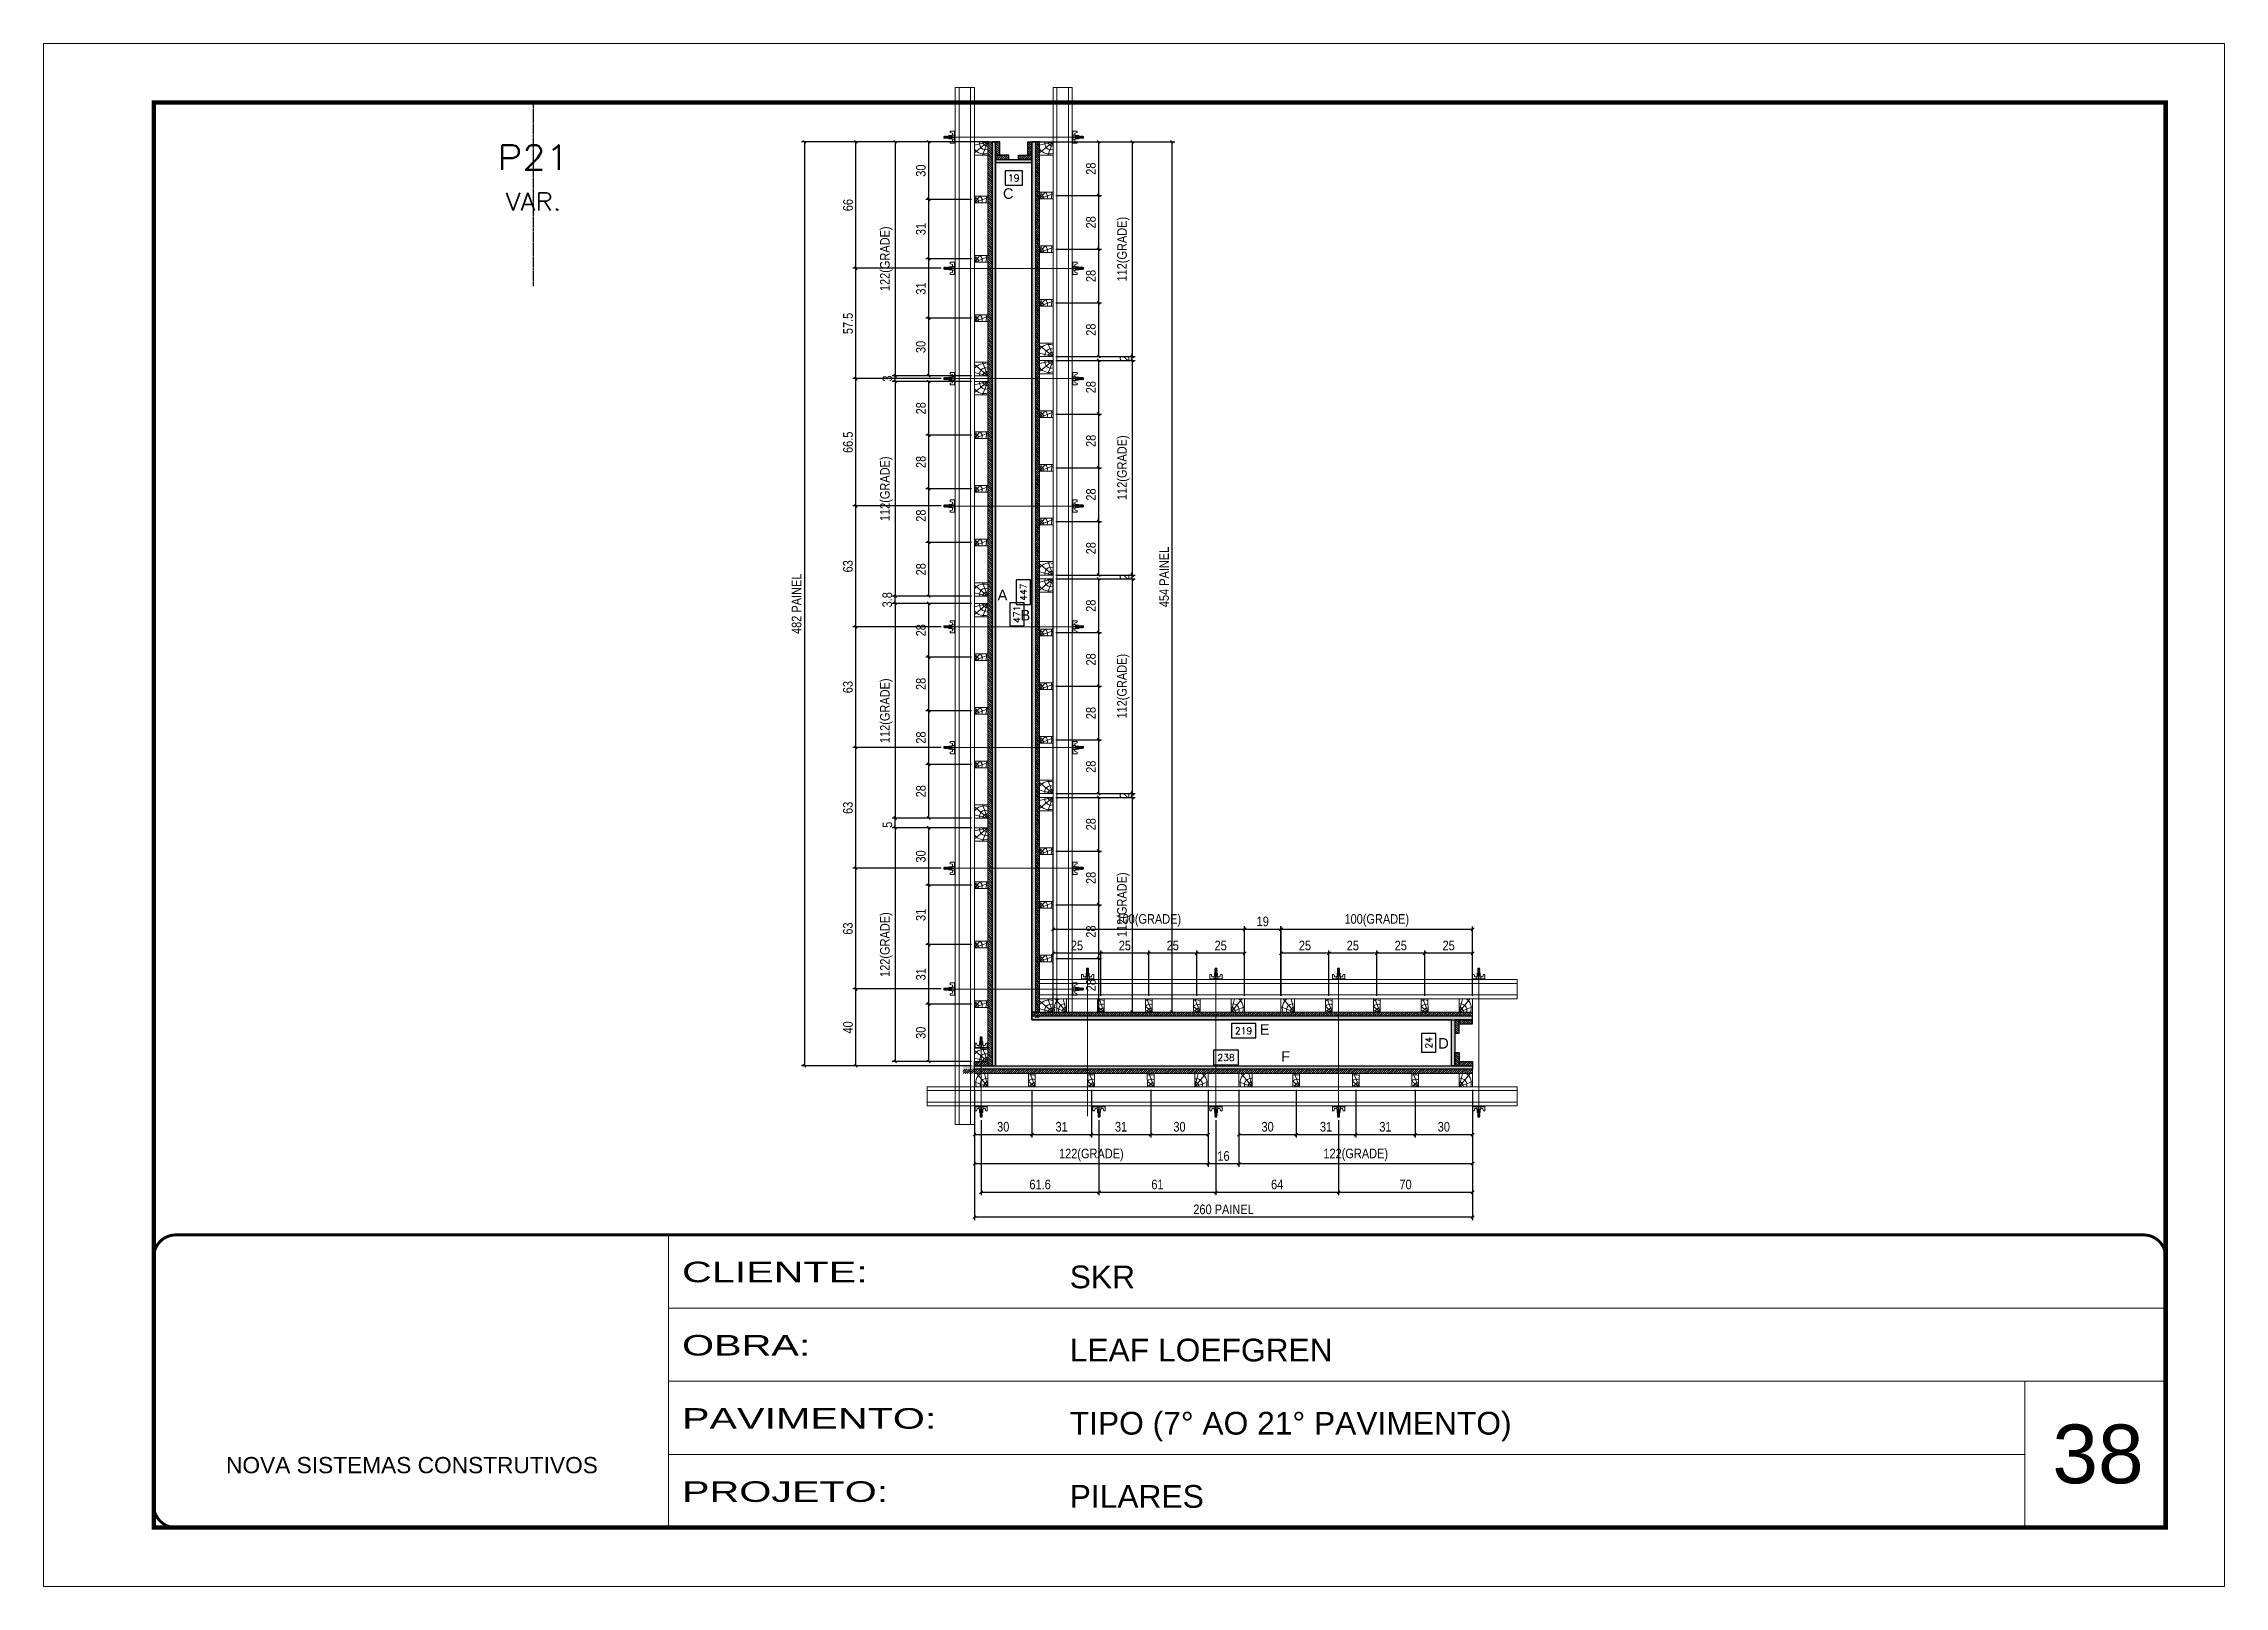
# Model space of a CAD drawing. Extents: x 14400 to 27878, y -21631 to 6985.
# Drawn here: x 15998 to 17483, y -4402 to -3352 of the extents above; entities that cross this region are included whole.
import ezdxf
from ezdxf.enums import TextEntityAlignment as Align

# ---------------------------------------------------------------- set-up
doc = ezdxf.new("R2010")
doc.units = 0
for name, pattern in [('CONTINUO', [0]), ('DASHED', [0.75, 0.5, -0.25]), ('HIDDEN', [0.375, 0.25, -0.125])]:
    doc.linetypes.add(name, pattern=pattern)
for name, color, linetype, lineweight in [('CARIMBO', 255, 'Continuous', 9), ('Folhas', 255, 'Continuous', 9), ('Hachura', 251, 'Continuous', 9), ('Madeira', 126, 'Continuous', 18), ('Perfil Metálico', 224, 'Continuous', 18), ('SARRAFO DE PRESSAO', 251, 'DASHED', 9), ('Texto Seção', 7, 'Continuous', 15)]:
    doc.layers.add(name, color=color, linetype=linetype, lineweight=lineweight)
for name, color, linetype in [('CHAPA', 1, 'Continuous'), ('COTA', 241, 'Continuous'), ('F-PILARES-S', 170, 'Continuous'), ('MEIO_PONT', 93, 'Continuous'), ('SARRAFO', 251, 'Continuous'), ('Texto de Titulo', 7, 'Continuous'), ('Texto Qtd Sarr', 242, 'Continuous'), ('TEXTO_GERAL', 7, 'Continuous')]:
    doc.layers.add(name, color=color, linetype=linetype)
doc.styles.add('ARIAL', font='arial.ttf')
doc.styles.add('COTA TECNICA 2X', font='techl___.ttf', dxfattribs={"height": 10})
doc.styles.add('ROMANS', font='romans.shx')
doc.styles.add('Tecnologia', font='')
doc.styles.get('Tecnologia').set_extended_font_data('Forgotten Futurist')
doc.dimstyles.new('Cota Seção interna', dxfattribs={"dimtxt": 7, "dimasz": 6, "dimexe": 0.18, "dimexo": 2, "dimgap": -4, "dimtad": 3, "dimdec": 1, "dimlfac": 0.5, "dimzin": 12, "dimdsep": 46, "dimtxsty": 'ROMANS', "dimblk": 'ARCHTICK', "dimcen": 0.09, "dimse1": 1, "dimse2": 1, "dimsd1": 1, "dimsd2": 1, "dimclrd": 180, "dimclre": 5, "dimclrt": 1, "dimadec": 0, "dimazin": 3, "dimtfac": 1, "dimtdec": 1, "dimtofl": 0, "dimtmove": 0, "dimatfit": 3, "dimldrblk": 'ARCHTICK', "dimfxl": 1, "dimtolj": 1, "dimtzin": 0, "dimarcsym": 0})
doc.dimstyles.new('SECAO PILAR', dxfattribs={"dimtxt": 10, "dimasz": 3, "dimexe": 3, "dimexo": 3, "dimgap": 3, "dimtad": 1, "dimdec": 1, "dimlfac": 0.5, "dimzin": 12, "dimdsep": 46, "dimtxsty": 'COTA TECNICA 2X', "dimblk1": 'OBLIQUE', "dimblk2": 'OBLIQUE', "dimsah": 1, "dimcen": 0.9, "dimclrd": 256, "dimclre": 256, "dimclrt": 256, "dimadec": 1, "dimazin": 3, "dimtfac": 1, "dimtdec": 1, "dimtmove": 0, "dimatfit": 3, "dimfxl": 1, "dimtolj": 1, "dimtzin": 12, "dimarcsym": 0})
pattern_1 = [(45, (9392.6299, 22686.455), (-1.12253202, 1.12253202), [])]
pattern_2 = [(135, (-22641.1301, 8928.5988), (-1.12253202, -1.12253202), [])]

msp = doc.modelspace()

# ---------------------------------------------------------------- texts
at = {"layer": 'CARIMBO', "style": 'ARIAL'}
msp.add_text('38', height=40, dxfattribs=at).set_placement((17366.328, -4332.305))

# ---------------------------------------------------------------- blocks, each defined once
blk = doc.blocks.new('9999999999')
at = {"color": 30, "linetype": 'CONTINUO'}
for p, q in [((98564.6, 34230.2), (98564.6, 34429.4)), ((98564.6, 34379.6), (99584, 34379.6)), ((98564.6, 34329.8), (99488, 34329.8)), ((99584, 34329.8), (99488, 34329.8)), ((99488, 34329.8), (99488, 34230.2)), ((98564.6, 34280), (99488, 34280))]:
    blk.add_line(p, q, dxfattribs=at)
at = {"color": 30, "linetype": 'CONTINUO', "const_width": 2}
blk.add_lwpolyline([(99584, 34230.2), (99584, 34414.4, 0.414214), (99569, 34429.4), (98229, 34429.4, 0.414214), (98214, 34414.4), (98214, 34245.2, 0.414214), (98229, 34230.2), (99584, 34230.2)], format="xyb", dxfattribs=at)
at = {"layer": 'Folhas'}
blk.add_lwpolyline([(98139, 34190.2), (99624, 34190.2), (99624, 35240.2), (98139, 35240.2)], close=True, dxfattribs=at)
at = {"layer": 'Folhas', "color": 30, "const_width": 3}
blk.add_lwpolyline([(98214, 34230.2), (99584, 34230.2), (99584, 35200.2), (98214, 35200.2)], close=True, dxfattribs=at)
at = {"color": 7, "linetype": 'Continuous', "ltscale": 5, "style": 'ARIAL'}
for s, height, p in [('SKR', 15.48, (98837.7, 34393.1)), ('LEAF LOEFGREN', 15.483, (98837.7, 34343.3)), ('TIPO (7° AO 21° PAVIMENTO)', 15.483, (98837.7, 34293.5)), ('NOVA SISTEMAS CONSTRUTIVOS', 11.059, (98263.2, 34267.2)), ('PILARES', 15.48, (98837.7, 34243.7))]:
    blk.add_text(s, height=height, dxfattribs=at).set_placement(p)
at = {"layer": 'Folhas', "color": 7, "style": 'Tecnologia', "width": 1.5}
for s, p in [('CLIENTE:', (98573.7, 34397.2)), ('OBRA:', (98573.7, 34347.3)), ('PAVIMENTO:', (98573.7, 34297.5)), ('PROJETO:', (98573.7, 34247.7))]:
    blk.add_text(s, height=14, dxfattribs=at).set_placement(p)
blk = doc.blocks.new('titulo1')
at = {"layer": 'Defpoints', "color": 252, "linetype": 'HIDDEN', "ltscale": 2}
blk.add_line((0, 0), (0, 125), dxfattribs=at)
at = {"layer": 'Defpoints', "style": 'ROMANS', "oblique": 15}
blk.add_attdef('FOLHA', text='', height=10, dxfattribs=at).set_placement((0, 15.6), align=Align.MIDDLE_CENTER)
at = {"layer": 'Texto Qtd Sarr', "color": 3, "style": 'ROMANS', "oblique": 15}
for tag, height, p in [('TITULO', 17, (0, 71.4)), ('SEÇÃO', 12, (0, 41.5))]:
    blk.add_attdef(tag, text='', height=height, dxfattribs=at).set_placement(p, align=Align.MIDDLE_CENTER)
blk = doc.blocks.new('*D544')
at = {"layer": 'COTA', "color": 180, "lineweight": -2, "transparency": 16777216}
for p, q in [((27793.2, -5465.5), (27778.2, -5465.5)), ((27778.2, -5465.5), (27778.2, -5485.1)), ((27778.2, -5485.1), (27793.2, -5485.1)), ((27793.2, -5485.1), (27793.2, -5465.5))]:
    blk.add_line(p, q, dxfattribs=at)
at = {"layer": 'Defpoints', "color": 0, "transparency": 16777216}
for p in [(27797.2, -5451.3), (27809.4, -5451.3), (27809.4, -5499.3)]:
    blk.add_point(p, dxfattribs=at)
at = {"layer": 'COTA', "color": 1, "transparency": 16777216, "insert": (27785.7, -5475.3), "char_height": 7, "attachment_point": 5, "rotation": 90, "style": 'ROMANS'}
blk.add_mtext('\\A1;24', dxfattribs=at)
blk = doc.blocks.new('_ArchTick')
at = {"color": 0, "linetype": 'ByBlock', "const_width": 0.15}
blk.add_lwpolyline([(-0.5, -0.5), (0.5, 0.5)], dxfattribs=at)
blk = doc.blocks.new('*D724')
at = {"layer": 'COTA', "color": 180, "lineweight": -2, "transparency": 16777216}
for p, q in [((252.8, 1094.8), (234.8, 1094.8)), ((234.8, 1094.8), (234.8, 1079.8)), ((252.8, 1079.8), (252.8, 1094.8)), ((234.8, 1079.8), (252.8, 1079.8))]:
    blk.add_line(p, q, dxfattribs=at)
at = {"layer": 'Defpoints', "color": 0, "transparency": 16777216}
for p in [(224.8, 1103), (262.8, 1103), (224.8, 1075.8)]:
    blk.add_point(p, dxfattribs=at)
at = {"layer": 'COTA', "color": 1, "transparency": 16777216, "insert": (243.8, 1087.3), "char_height": 7, "attachment_point": 5, "style": 'ROMANS'}
blk.add_mtext('\\A1;19', dxfattribs=at)
blk = doc.blocks.new('*D725')
at = {"layer": 'COTA', "color": 180, "lineweight": -2, "transparency": 16777216}
for p, q in [((254.6, 644), (239.6, 644)), ((239.6, 644), (239.6, 620)), ((254.6, 620), (254.6, 644)), ((239.6, 620), (254.6, 620))]:
    blk.add_line(p, q, dxfattribs=at)
at = {"layer": 'Defpoints', "color": 0, "transparency": 16777216}
for p in [(224.8, 1103), (224.8, 161), (258.6, 161)]:
    blk.add_point(p, dxfattribs=at)
at = {"layer": 'COTA', "color": 1, "transparency": 16777216, "insert": (247.1, 632), "char_height": 7, "attachment_point": 5, "rotation": 90, "style": 'ROMANS'}
blk.add_mtext('\\A1;471', dxfattribs=at)
blk = doc.blocks.new('*D545')
at = {"layer": 'COTA', "color": 180, "lineweight": -2, "transparency": 16777216}
for p, q in [((27370, -4992.1), (27355, -4992.1)), ((27355, -4992.1), (27355, -5018.1)), ((27370, -5018.1), (27370, -4992.1)), ((27355, -5018.1), (27370, -5018.1))]:
    blk.add_line(p, q, dxfattribs=at)
at = {"layer": 'Defpoints', "color": 0, "transparency": 16777216}
for p in [(27371.4, -4557.3), (27371.4, -5451.3), (27374, -5451.3)]:
    blk.add_point(p, dxfattribs=at)
at = {"layer": 'COTA', "color": 1, "transparency": 16777216, "insert": (27362.5, -5005.1), "char_height": 7, "attachment_point": 5, "rotation": 90, "style": 'ROMANS'}
blk.add_mtext('\\A1;447', dxfattribs=at)
blk = doc.blocks.new('*D726')
at = {"layer": 'COTA', "color": 180, "lineweight": -2, "transparency": 16777216}
for p, q in [((478.4, 177.1), (452.4, 177.1)), ((452.4, 177.1), (452.4, 162.1)), ((452.4, 162.1), (478.4, 162.1)), ((478.4, 162.1), (478.4, 177.1))]:
    blk.add_line(p, q, dxfattribs=at)
at = {"layer": 'Defpoints', "color": 0, "transparency": 16777216}
for p in [(224.8, 161), (700.8, 161), (224.8, 158.1)]:
    blk.add_point(p, dxfattribs=at)
at = {"layer": 'COTA', "color": 1, "transparency": 16777216, "insert": (465.4, 169.6), "char_height": 7, "attachment_point": 5, "style": 'ROMANS'}
blk.add_mtext('\\A1;238', dxfattribs=at)
blk = doc.blocks.new('*D546')
at = {"layer": 'COTA', "color": 180, "lineweight": -2, "transparency": 16777216}
for p, q in [((27605.3, -5455.3), (27579.6, -5455.3)), ((27579.6, -5455.3), (27579.6, -5470.3)), ((27605.3, -5470.3), (27605.3, -5455.3)), ((27579.6, -5470.3), (27605.3, -5470.3))]:
    blk.add_line(p, q, dxfattribs=at)
at = {"layer": 'Defpoints', "color": 0, "transparency": 16777216}
for p in [(27371.4, -5451.3), (27809.4, -5451.3), (27371.4, -5474.3)]:
    blk.add_point(p, dxfattribs=at)
at = {"layer": 'COTA', "color": 1, "transparency": 16777216, "insert": (27592.4, -5462.8), "char_height": 7, "attachment_point": 5, "style": 'ROMANS'}
blk.add_mtext('\\A1;219', dxfattribs=at)
blk = doc.blocks.new('PONTALETE')
at = {"layer": 'Madeira'}
for q in [(2.7, 7), (7, 5.8), (7, 1.7)]:
    blk.add_line((0, 0), q, dxfattribs=at)
blk.add_lwpolyline([(0, 0), (7, 0), (7, 7), (0, 7)], close=True, dxfattribs=at)
for centre, radius, start, end in [((2, 0.1), 6.23, 37.2818, 109.0913), ((1.1, 0.9), 3.19, 343.603, 109.9847), ((-0.2, -0.8), 3.09, 14.6322, 86.0383)]:
    blk.add_arc(centre, radius, start, end, dxfattribs=at)
blk = doc.blocks.new('_Oblique')
at = {"color": 0, "linetype": 'ByBlock', "lineweight": -2}
blk.add_line((-0.5, -0.5), (0.5, 0.5), dxfattribs=at)
blk = doc.blocks.new('*D676')
at = {"layer": 'COTA', "lineweight": -2, "transparency": 16777216}
for p, q in [((287.8, 1125), (370.5, 1125)), ((367.5, 1125), (367.5, 901)), ((287.8, 901), (370.5, 901))]:
    blk.add_line(p, q, dxfattribs=at)
at = {"layer": 'Defpoints', "color": 0, "transparency": 16777216}
for p in [(284.8, 1125), (284.8, 901), (367.5, 901)]:
    blk.add_point(p, dxfattribs=at)
at = {"layer": 'COTA', "lineweight": -2, "transparency": 16777216, "xscale": 3, "yscale": 3, "zscale": 3}
for p, rotation in [((367.5, 1125), 90), ((367.5, 901), 270)]:
    blk.add_blockref('_Oblique', p, dxfattribs=dict(at, rotation=rotation))
at = {"layer": 'COTA', "transparency": 16777216, "insert": (358.3, 1013), "char_height": 10, "attachment_point": 5, "rotation": 90, "style": 'COTA TECNICA 2X'}
blk.add_mtext('\\A1;112(GRADE)', dxfattribs=at)
blk = doc.blocks.new('*D677')
at = {"layer": 'COTA', "lineweight": -2, "transparency": 16777216}
for p, q in [((287.8, 1125), (335.5, 1125)), ((332.5, 1069), (332.5, 1125)), ((287.8, 1069), (335.5, 1069))]:
    blk.add_line(p, q, dxfattribs=at)
at = {"layer": 'Defpoints', "color": 0, "transparency": 16777216}
for p in [(284.8, 1125), (332.5, 1125), (284.8, 1069)]:
    blk.add_point(p, dxfattribs=at)
at = {"layer": 'COTA', "lineweight": -2, "transparency": 16777216, "xscale": 3, "yscale": 3, "zscale": 3}
for p, rotation in [((332.5, 1125), 90), ((332.5, 1069), 270)]:
    blk.add_blockref('_Oblique', p, dxfattribs=dict(at, rotation=rotation))
at = {"layer": 'COTA', "transparency": 16777216, "insert": (324.4, 1097), "char_height": 10, "attachment_point": 5, "rotation": 90, "style": 'COTA TECNICA 2X'}
blk.add_mtext('\\A1;28', dxfattribs=at)
blk = doc.blocks.new('MEIO PONTALETE')
at = {"layer": 'Madeira'}
for q in [(2.7, 7), (3.5, 2.9), (3.5, 0.9)]:
    blk.add_line((0, 0), q, dxfattribs=at)
blk.add_lwpolyline([(0, 0), (3.5, 0), (3.5, 7), (0, 7)], close=True, dxfattribs=at)
for centre, radius, start, end in [((2, 0.1), 6.23, 76.4499, 109.0913), ((1.1, 0.9), 3.19, 40.9063, 109.9847), ((-0.2, -0.8), 3.09, 14.6322, 86.0383)]:
    blk.add_arc(centre, radius, start, end, dxfattribs=at)
blk = doc.blocks.new('*D678')
at = {"layer": 'COTA', "lineweight": -2, "transparency": 16777216}
for p, q in [((199.7, 1125), (117, 1125)), ((120, 1125), (120, 881)), ((199.7, 881), (117, 881))]:
    blk.add_line(p, q, dxfattribs=at)
at = {"layer": 'Defpoints', "color": 0, "transparency": 16777216}
for p in [(202.7, 1125), (120, 881), (202.7, 881)]:
    blk.add_point(p, dxfattribs=at)
at = {"layer": 'COTA', "lineweight": -2, "transparency": 16777216, "xscale": 3, "yscale": 3, "zscale": 3}
for p, rotation in [((120, 1125), 90), ((120, 881), 270)]:
    blk.add_blockref('_Oblique', p, dxfattribs=dict(at, rotation=rotation))
at = {"layer": 'COTA', "transparency": 16777216, "insert": (110.8, 1003), "char_height": 10, "attachment_point": 5, "rotation": 90, "style": 'COTA TECNICA 2X'}
blk.add_mtext('\\A1;122(GRADE)', dxfattribs=at)
blk = doc.blocks.new('*D679')
at = {"layer": 'COTA', "lineweight": -2, "transparency": 16777216}
for p, q in [((199.7, 1065), (152, 1065)), ((155, 1003), (155, 1065)), ((199.7, 1003), (152, 1003))]:
    blk.add_line(p, q, dxfattribs=at)
at = {"layer": 'Defpoints', "color": 0, "transparency": 16777216}
for p in [(155, 1065), (202.7, 1065), (202.7, 1003)]:
    blk.add_point(p, dxfattribs=at)
at = {"layer": 'COTA', "lineweight": -2, "transparency": 16777216, "xscale": 3, "yscale": 3, "zscale": 3}
for p, rotation in [((155, 1065), 90), ((155, 1003), 270)]:
    blk.add_blockref('_Oblique', p, dxfattribs=dict(at, rotation=rotation))
at = {"layer": 'COTA', "transparency": 16777216, "insert": (146.8, 1034), "char_height": 10, "attachment_point": 5, "rotation": 90, "style": 'COTA TECNICA 2X'}
blk.add_mtext('\\A1;31', dxfattribs=at)
blk = doc.blocks.new('*D680')
at = {"layer": 'COTA', "lineweight": -2, "transparency": 16777216}
for p, q in [((199.7, 1125), (152, 1125)), ((155, 1065), (155, 1125)), ((199.7, 1065), (152, 1065))]:
    blk.add_line(p, q, dxfattribs=at)
at = {"layer": 'Defpoints', "color": 0, "transparency": 16777216}
for p in [(155, 1125), (202.7, 1125), (202.7, 1065)]:
    blk.add_point(p, dxfattribs=at)
at = {"layer": 'COTA', "lineweight": -2, "transparency": 16777216, "xscale": 3, "yscale": 3, "zscale": 3}
for p, rotation in [((155, 1125), 90), ((155, 1065), 270)]:
    blk.add_blockref('_Oblique', p, dxfattribs=dict(at, rotation=rotation))
at = {"layer": 'COTA', "transparency": 16777216, "insert": (146.8, 1095), "char_height": 10, "attachment_point": 5, "rotation": 90, "style": 'COTA TECNICA 2X'}
blk.add_mtext('\\A1;30', dxfattribs=at)
blk = doc.blocks.new('*D681')
at = {"layer": 'COTA', "lineweight": -2, "transparency": 16777216}
for p, q in [((199.7, 941), (152, 941)), ((155, 881), (155, 941)), ((199.8, 881), (152, 881))]:
    blk.add_line(p, q, dxfattribs=at)
at = {"layer": 'Defpoints', "color": 0, "transparency": 16777216}
for p in [(155, 941), (202.7, 941), (202.8, 881)]:
    blk.add_point(p, dxfattribs=at)
at = {"layer": 'COTA', "lineweight": -2, "transparency": 16777216, "xscale": 3, "yscale": 3, "zscale": 3}
for p, rotation in [((155, 941), 90), ((155, 881), 270)]:
    blk.add_blockref('_Oblique', p, dxfattribs=dict(at, rotation=rotation))
at = {"layer": 'COTA', "transparency": 16777216, "insert": (146.8, 911), "char_height": 10, "attachment_point": 5, "rotation": 90, "style": 'COTA TECNICA 2X'}
blk.add_mtext('\\A1;30', dxfattribs=at)
blk = doc.blocks.new('*D647')
at = {"layer": 'COTA', "lineweight": -2, "transparency": 16777216}
for p, q in [((199.7, 1003), (152, 1003)), ((155, 941), (155, 1003)), ((199.7, 941), (152, 941))]:
    blk.add_line(p, q, dxfattribs=at)
at = {"layer": 'Defpoints', "color": 0, "transparency": 16777216}
for p in [(155, 1003), (202.7, 1003), (202.7, 941)]:
    blk.add_point(p, dxfattribs=at)
at = {"layer": 'COTA', "lineweight": -2, "transparency": 16777216, "xscale": 3, "yscale": 3, "zscale": 3}
for p, rotation in [((155, 1003), 90), ((155, 941), 270)]:
    blk.add_blockref('_Oblique', p, dxfattribs=dict(at, rotation=rotation))
at = {"layer": 'COTA', "transparency": 16777216, "insert": (146.8, 972), "char_height": 10, "attachment_point": 5, "rotation": 90, "style": 'COTA TECNICA 2X'}
blk.add_mtext('\\A1;31', dxfattribs=at)
blk = doc.blocks.new('*D648')
at = {"layer": 'COTA', "lineweight": -2, "transparency": 16777216}
for p, q in [((199.7, 409.4), (117, 409.4)), ((120, 409.4), (120, 165.4)), ((199.7, 165.4), (117, 165.4))]:
    blk.add_line(p, q, dxfattribs=at)
at = {"layer": 'Defpoints', "color": 0, "transparency": 16777216}
for p in [(202.7, 409.4), (120, 165.4), (202.7, 165.4)]:
    blk.add_point(p, dxfattribs=at)
at = {"layer": 'COTA', "lineweight": -2, "transparency": 16777216, "xscale": 3, "yscale": 3, "zscale": 3}
for p, rotation in [((120, 409.4), 90), ((120, 165.4), 270)]:
    blk.add_blockref('_Oblique', p, dxfattribs=dict(at, rotation=rotation))
at = {"layer": 'COTA', "transparency": 16777216, "insert": (110.8, 287.4), "char_height": 10, "attachment_point": 5, "rotation": 90, "style": 'COTA TECNICA 2X'}
blk.add_mtext('\\A1;122(GRADE)', dxfattribs=at)
blk = doc.blocks.new('*D649')
at = {"layer": 'COTA', "lineweight": -2, "transparency": 16777216}
for p, q in [((199.7, 349.4), (152, 349.4)), ((155, 287.4), (155, 349.4)), ((199.7, 287.4), (152, 287.4))]:
    blk.add_line(p, q, dxfattribs=at)
at = {"layer": 'Defpoints', "color": 0, "transparency": 16777216}
for p in [(155, 349.4), (202.7, 349.4), (202.7, 287.4)]:
    blk.add_point(p, dxfattribs=at)
at = {"layer": 'COTA', "lineweight": -2, "transparency": 16777216, "xscale": 3, "yscale": 3, "zscale": 3}
for p, rotation in [((155, 349.4), 90), ((155, 287.4), 270)]:
    blk.add_blockref('_Oblique', p, dxfattribs=dict(at, rotation=rotation))
at = {"layer": 'COTA', "transparency": 16777216, "insert": (146.8, 318.4), "char_height": 10, "attachment_point": 5, "rotation": 90, "style": 'COTA TECNICA 2X'}
blk.add_mtext('\\A1;31', dxfattribs=at)
blk = doc.blocks.new('*D650')
at = {"layer": 'COTA', "lineweight": -2, "transparency": 16777216}
for p, q in [((199.7, 409.4), (152, 409.4)), ((155, 349.4), (155, 409.4)), ((199.7, 349.4), (152, 349.4))]:
    blk.add_line(p, q, dxfattribs=at)
at = {"layer": 'Defpoints', "color": 0, "transparency": 16777216}
for p in [(155, 409.4), (202.7, 409.4), (202.7, 349.4)]:
    blk.add_point(p, dxfattribs=at)
at = {"layer": 'COTA', "lineweight": -2, "transparency": 16777216, "xscale": 3, "yscale": 3, "zscale": 3}
for p, rotation in [((155, 409.4), 90), ((155, 349.4), 270)]:
    blk.add_blockref('_Oblique', p, dxfattribs=dict(at, rotation=rotation))
at = {"layer": 'COTA', "transparency": 16777216, "insert": (146.8, 379.4), "char_height": 10, "attachment_point": 5, "rotation": 90, "style": 'COTA TECNICA 2X'}
blk.add_mtext('\\A1;30', dxfattribs=at)
blk = doc.blocks.new('*D651')
at = {"layer": 'COTA', "lineweight": -2, "transparency": 16777216}
for p, q in [((199.7, 225.4), (152, 225.4)), ((155, 165.4), (155, 225.4)), ((199.8, 165.4), (152, 165.4))]:
    blk.add_line(p, q, dxfattribs=at)
at = {"layer": 'Defpoints', "color": 0, "transparency": 16777216}
for p in [(155, 225.4), (202.7, 225.4), (202.8, 165.4)]:
    blk.add_point(p, dxfattribs=at)
at = {"layer": 'COTA', "lineweight": -2, "transparency": 16777216, "xscale": 3, "yscale": 3, "zscale": 3}
for p, rotation in [((155, 225.4), 90), ((155, 165.4), 270)]:
    blk.add_blockref('_Oblique', p, dxfattribs=dict(at, rotation=rotation))
at = {"layer": 'COTA', "transparency": 16777216, "insert": (146.8, 195.4), "char_height": 10, "attachment_point": 5, "rotation": 90, "style": 'COTA TECNICA 2X'}
blk.add_mtext('\\A1;30', dxfattribs=at)
blk = doc.blocks.new('*D652')
at = {"layer": 'COTA', "lineweight": -2, "transparency": 16777216}
for p, q in [((199.7, 287.4), (152, 287.4)), ((155, 225.4), (155, 287.4)), ((199.7, 225.4), (152, 225.4))]:
    blk.add_line(p, q, dxfattribs=at)
at = {"layer": 'Defpoints', "color": 0, "transparency": 16777216}
for p in [(155, 287.4), (202.7, 287.4), (202.7, 225.4)]:
    blk.add_point(p, dxfattribs=at)
at = {"layer": 'COTA', "lineweight": -2, "transparency": 16777216, "xscale": 3, "yscale": 3, "zscale": 3}
for p, rotation in [((155, 287.4), 90), ((155, 225.4), 270)]:
    blk.add_blockref('_Oblique', p, dxfattribs=dict(at, rotation=rotation))
at = {"layer": 'COTA', "transparency": 16777216, "insert": (146.8, 256.4), "char_height": 10, "attachment_point": 5, "rotation": 90, "style": 'COTA TECNICA 2X'}
blk.add_mtext('\\A1;31', dxfattribs=at)
blk = doc.blocks.new('*D653')
at = {"layer": 'COTA', "lineweight": -2, "transparency": 16777216}
for p, q in [((199.7, 875), (117, 875)), ((120, 875), (120, 651)), ((199.7, 651), (117, 651))]:
    blk.add_line(p, q, dxfattribs=at)
at = {"layer": 'Defpoints', "color": 0, "transparency": 16777216}
for p in [(202.7, 875), (120, 651), (202.7, 651)]:
    blk.add_point(p, dxfattribs=at)
at = {"layer": 'COTA', "lineweight": -2, "transparency": 16777216, "xscale": 3, "yscale": 3, "zscale": 3}
for p, rotation in [((120, 875), 90), ((120, 651), 270)]:
    blk.add_blockref('_Oblique', p, dxfattribs=dict(at, rotation=rotation))
at = {"layer": 'COTA', "transparency": 16777216, "insert": (110.8, 763), "char_height": 10, "attachment_point": 5, "rotation": 90, "style": 'COTA TECNICA 2X'}
blk.add_mtext('\\A1;112(GRADE)', dxfattribs=at)
blk = doc.blocks.new('*D654')
at = {"layer": 'COTA', "lineweight": -2, "transparency": 16777216}
for p, q in [((199.7, 819), (152, 819)), ((155, 763), (155, 819)), ((199.7, 763), (152, 763))]:
    blk.add_line(p, q, dxfattribs=at)
at = {"layer": 'Defpoints', "color": 0, "transparency": 16777216}
for p in [(155, 819), (202.7, 819), (202.7, 763)]:
    blk.add_point(p, dxfattribs=at)
at = {"layer": 'COTA', "lineweight": -2, "transparency": 16777216, "xscale": 3, "yscale": 3, "zscale": 3}
for p, rotation in [((155, 819), 90), ((155, 763), 270)]:
    blk.add_blockref('_Oblique', p, dxfattribs=dict(at, rotation=rotation))
at = {"layer": 'COTA', "transparency": 16777216, "insert": (146.9, 791), "char_height": 10, "attachment_point": 5, "rotation": 90, "style": 'COTA TECNICA 2X'}
blk.add_mtext('\\A1;28', dxfattribs=at)
blk = doc.blocks.new('*D655')
at = {"layer": 'COTA', "lineweight": -2, "transparency": 16777216}
for p, q in [((199.7, 875), (152, 875)), ((155, 819), (155, 875)), ((199.7, 819), (152, 819))]:
    blk.add_line(p, q, dxfattribs=at)
at = {"layer": 'Defpoints', "color": 0, "transparency": 16777216}
for p in [(155, 875), (202.7, 875), (202.7, 819)]:
    blk.add_point(p, dxfattribs=at)
at = {"layer": 'COTA', "lineweight": -2, "transparency": 16777216, "xscale": 3, "yscale": 3, "zscale": 3}
for p, rotation in [((155, 875), 90), ((155, 819), 270)]:
    blk.add_blockref('_Oblique', p, dxfattribs=dict(at, rotation=rotation))
at = {"layer": 'COTA', "transparency": 16777216, "insert": (146.9, 847), "char_height": 10, "attachment_point": 5, "rotation": 90, "style": 'COTA TECNICA 2X'}
blk.add_mtext('\\A1;28', dxfattribs=at)
blk = doc.blocks.new('*D656')
at = {"layer": 'COTA', "lineweight": -2, "transparency": 16777216}
for p, q in [((199.7, 707), (152, 707)), ((155, 651), (155, 707)), ((199.8, 651), (152, 651))]:
    blk.add_line(p, q, dxfattribs=at)
at = {"layer": 'Defpoints', "color": 0, "transparency": 16777216}
for p in [(155, 707), (202.7, 707), (202.8, 651)]:
    blk.add_point(p, dxfattribs=at)
at = {"layer": 'COTA', "lineweight": -2, "transparency": 16777216, "xscale": 3, "yscale": 3, "zscale": 3}
for p, rotation in [((155, 707), 90), ((155, 651), 270)]:
    blk.add_blockref('_Oblique', p, dxfattribs=dict(at, rotation=rotation))
at = {"layer": 'COTA', "transparency": 16777216, "insert": (146.9, 679), "char_height": 10, "attachment_point": 5, "rotation": 90, "style": 'COTA TECNICA 2X'}
blk.add_mtext('\\A1;28', dxfattribs=at)
blk = doc.blocks.new('*D657')
at = {"layer": 'COTA', "lineweight": -2, "transparency": 16777216}
for p, q in [((199.7, 763), (152, 763)), ((155, 707), (155, 763)), ((199.7, 707), (152, 707))]:
    blk.add_line(p, q, dxfattribs=at)
at = {"layer": 'Defpoints', "color": 0, "transparency": 16777216}
for p in [(155, 763), (202.7, 763), (202.7, 707)]:
    blk.add_point(p, dxfattribs=at)
at = {"layer": 'COTA', "lineweight": -2, "transparency": 16777216, "xscale": 3, "yscale": 3, "zscale": 3}
for p, rotation in [((155, 763), 90), ((155, 707), 270)]:
    blk.add_blockref('_Oblique', p, dxfattribs=dict(at, rotation=rotation))
at = {"layer": 'COTA', "transparency": 16777216, "insert": (146.9, 735), "char_height": 10, "attachment_point": 5, "rotation": 90, "style": 'COTA TECNICA 2X'}
blk.add_mtext('\\A1;28', dxfattribs=at)
blk = doc.blocks.new('*D658')
at = {"layer": 'COTA', "lineweight": -2, "transparency": 16777216}
for p, q in [((199.7, 643.4), (117, 643.4)), ((120, 643.4), (120, 419.4)), ((199.7, 419.4), (117, 419.4))]:
    blk.add_line(p, q, dxfattribs=at)
at = {"layer": 'Defpoints', "color": 0, "transparency": 16777216}
for p in [(202.7, 643.4), (120, 419.4), (202.7, 419.4)]:
    blk.add_point(p, dxfattribs=at)
at = {"layer": 'COTA', "lineweight": -2, "transparency": 16777216, "xscale": 3, "yscale": 3, "zscale": 3}
for p, rotation in [((120, 643.4), 90), ((120, 419.4), 270)]:
    blk.add_blockref('_Oblique', p, dxfattribs=dict(at, rotation=rotation))
at = {"layer": 'COTA', "transparency": 16777216, "insert": (110.8, 531.4), "char_height": 10, "attachment_point": 5, "rotation": 90, "style": 'COTA TECNICA 2X'}
blk.add_mtext('\\A1;112(GRADE)', dxfattribs=at)
blk = doc.blocks.new('*D659')
at = {"layer": 'COTA', "lineweight": -2, "transparency": 16777216}
for p, q in [((199.7, 587.4), (152, 587.4)), ((155, 531.4), (155, 587.4)), ((199.7, 531.4), (152, 531.4))]:
    blk.add_line(p, q, dxfattribs=at)
at = {"layer": 'Defpoints', "color": 0, "transparency": 16777216}
for p in [(155, 587.4), (202.7, 587.4), (202.7, 531.4)]:
    blk.add_point(p, dxfattribs=at)
at = {"layer": 'COTA', "lineweight": -2, "transparency": 16777216, "xscale": 3, "yscale": 3, "zscale": 3}
for p, rotation in [((155, 587.4), 90), ((155, 531.4), 270)]:
    blk.add_blockref('_Oblique', p, dxfattribs=dict(at, rotation=rotation))
at = {"layer": 'COTA', "transparency": 16777216, "insert": (146.9, 559.4), "char_height": 10, "attachment_point": 5, "rotation": 90, "style": 'COTA TECNICA 2X'}
blk.add_mtext('\\A1;28', dxfattribs=at)
blk = doc.blocks.new('*D660')
at = {"layer": 'COTA', "lineweight": -2, "transparency": 16777216}
for p, q in [((199.7, 643.4), (152, 643.4)), ((155, 587.4), (155, 643.4)), ((199.7, 587.4), (152, 587.4))]:
    blk.add_line(p, q, dxfattribs=at)
at = {"layer": 'Defpoints', "color": 0, "transparency": 16777216}
for p in [(155, 643.4), (202.7, 643.4), (202.7, 587.4)]:
    blk.add_point(p, dxfattribs=at)
at = {"layer": 'COTA', "lineweight": -2, "transparency": 16777216, "xscale": 3, "yscale": 3, "zscale": 3}
for p, rotation in [((155, 643.4), 90), ((155, 587.4), 270)]:
    blk.add_blockref('_Oblique', p, dxfattribs=dict(at, rotation=rotation))
at = {"layer": 'COTA', "transparency": 16777216, "insert": (146.9, 615.4), "char_height": 10, "attachment_point": 5, "rotation": 90, "style": 'COTA TECNICA 2X'}
blk.add_mtext('\\A1;28', dxfattribs=at)
blk = doc.blocks.new('*D661')
at = {"layer": 'COTA', "lineweight": -2, "transparency": 16777216}
for p, q in [((199.7, 475.4), (152, 475.4)), ((155, 419.4), (155, 475.4)), ((199.8, 419.4), (152, 419.4))]:
    blk.add_line(p, q, dxfattribs=at)
at = {"layer": 'Defpoints', "color": 0, "transparency": 16777216}
for p in [(155, 475.4), (202.7, 475.4), (202.8, 419.4)]:
    blk.add_point(p, dxfattribs=at)
at = {"layer": 'COTA', "lineweight": -2, "transparency": 16777216, "xscale": 3, "yscale": 3, "zscale": 3}
for p, rotation in [((155, 475.4), 90), ((155, 419.4), 270)]:
    blk.add_blockref('_Oblique', p, dxfattribs=dict(at, rotation=rotation))
at = {"layer": 'COTA', "transparency": 16777216, "insert": (146.9, 447.4), "char_height": 10, "attachment_point": 5, "rotation": 90, "style": 'COTA TECNICA 2X'}
blk.add_mtext('\\A1;28', dxfattribs=at)
blk = doc.blocks.new('*D662')
at = {"layer": 'COTA', "lineweight": -2, "transparency": 16777216}
for p, q in [((199.7, 531.4), (152, 531.4)), ((155, 475.4), (155, 531.4)), ((199.7, 475.4), (152, 475.4))]:
    blk.add_line(p, q, dxfattribs=at)
at = {"layer": 'Defpoints', "color": 0, "transparency": 16777216}
for p in [(155, 531.4), (202.7, 531.4), (202.7, 475.4)]:
    blk.add_point(p, dxfattribs=at)
at = {"layer": 'COTA', "lineweight": -2, "transparency": 16777216, "xscale": 3, "yscale": 3, "zscale": 3}
for p, rotation in [((155, 531.4), 90), ((155, 475.4), 270)]:
    blk.add_blockref('_Oblique', p, dxfattribs=dict(at, rotation=rotation))
at = {"layer": 'COTA', "transparency": 16777216, "insert": (146.9, 503.4), "char_height": 10, "attachment_point": 5, "rotation": 90, "style": 'COTA TECNICA 2X'}
blk.add_mtext('\\A1;28', dxfattribs=at)
blk = doc.blocks.new('*D727')
at = {"layer": 'COTA', "lineweight": -2, "transparency": 16777216}
for p, q in [((199.7, 881), (117, 881)), ((199.7, 875), (117, 875)), ((120, 875), (120, 881))]:
    blk.add_line(p, q, dxfattribs=at)
at = {"layer": 'Defpoints', "color": 0, "transparency": 16777216}
for p in [(120, 881), (202.7, 881), (202.7, 875)]:
    blk.add_point(p, dxfattribs=at)
at = {"layer": 'COTA', "lineweight": -2, "transparency": 16777216, "xscale": 3, "yscale": 3, "zscale": 3}
for p, rotation in [((120, 881), 90), ((120, 875), 270)]:
    blk.add_blockref('_Oblique', p, dxfattribs=dict(at, rotation=rotation))
at = {"layer": 'COTA', "transparency": 16777216, "insert": (111.8, 878), "char_height": 10, "attachment_point": 5, "rotation": 90, "style": 'COTA TECNICA 2X'}
blk.add_mtext('\\A1;3', dxfattribs=at)
blk = doc.blocks.new('*D728')
at = {"layer": 'COTA', "lineweight": -2, "transparency": 16777216}
for p, q in [((199.7, 651), (117, 651)), ((199.7, 643.4), (117, 643.4)), ((120, 643.4), (120, 651))]:
    blk.add_line(p, q, dxfattribs=at)
at = {"layer": 'Defpoints', "color": 0, "transparency": 16777216}
for p in [(120, 651), (202.7, 651), (202.7, 643.4)]:
    blk.add_point(p, dxfattribs=at)
at = {"layer": 'COTA', "lineweight": -2, "transparency": 16777216, "xscale": 3, "yscale": 3, "zscale": 3}
for p, rotation in [((120, 651), 90), ((120, 643.4), 270)]:
    blk.add_blockref('_Oblique', p, dxfattribs=dict(at, rotation=rotation))
at = {"layer": 'COTA', "transparency": 16777216, "insert": (111.8, 647.2), "char_height": 10, "attachment_point": 5, "rotation": 90, "style": 'COTA TECNICA 2X'}
blk.add_mtext('\\A1;3.8', dxfattribs=at)
blk = doc.blocks.new('*D729')
at = {"layer": 'COTA', "lineweight": -2, "transparency": 16777216}
for p, q in [((199.7, 419.4), (117, 419.4)), ((120, 409.4), (120, 419.4)), ((199.7, 409.4), (117, 409.4))]:
    blk.add_line(p, q, dxfattribs=at)
at = {"layer": 'Defpoints', "color": 0, "transparency": 16777216}
for p in [(120, 419.4), (202.7, 419.4), (202.7, 409.4)]:
    blk.add_point(p, dxfattribs=at)
at = {"layer": 'COTA', "lineweight": -2, "transparency": 16777216, "xscale": 3, "yscale": 3, "zscale": 3}
for p, rotation in [((120, 419.4), 90), ((120, 409.4), 270)]:
    blk.add_blockref('_Oblique', p, dxfattribs=dict(at, rotation=rotation))
at = {"layer": 'COTA', "transparency": 16777216, "insert": (111.9, 412.4), "char_height": 10, "attachment_point": 5, "rotation": 90, "style": 'COTA TECNICA 2X'}
blk.add_mtext('\\A1;5', dxfattribs=at)
blk = doc.blocks.new('C')
at = {"layer": 'Hachura', "color": 0}
for p, q in [((0, 3.2), (0, -3.2)), ((0.4, 3.2), (0, 3.2)), ((0.5, 3.2), (0, 3.2)), ((0.5, 3), (0, 3)), ((0.5, 2.9), (0, 2.9)), ((0, 2.7), (0, -1.2)), ((0.5, 2.6), (0, 2.6)), ((0.5, 2.2), (0, 2.2)), ((0.5, 1.5), (0, 1.5)), ((0.4, 0.5), (0.2, 0.5)), ((0.4, -3.2), (0.4, 3.2)), ((0.4, 3.2), (2.6, 3.2)), ((1.7, 1), (0.4, 1)), ((1.5, 0.1), (0.4, 0.1)), ((1.4, 1.9), (1.4, 1)), ((2.6, 2.4), (1.5, 2.1)), ((1.7, -1), (1.7, 1)), ((1.7, 1), (1.7, 0.8)), ((1.7, 1), (1.7, 0.8)), ((1.7, 0.8), (3.4, 0.8)), ((3.4, 0.4), (1.7, 0.4)), ((2.6, 3.2), (2.6, 2.4)), ((3.3, 0.8), (3.3, -0.8)), ((3.4, 0.8), (3.4, -0.8)), ((3.7, 0.4), (3.4, 0.4)), ((3.8, -0.5), (3.4, 0.4)), ((3.4, 0.1), (3.7, -0.6)), ((3.7, 0.5), (4.3, -0.6)), ((3.7, 0.4), (4.2, -0.5)), ((4.4, -0.6), (3.8, 0.5)), ((4.2, 0.4), (3.9, 0.4)), ((4.4, -0.5), (3.9, 0.4)), ((4.2, 0.4), (4.3, 0.4)), ((4.3, 0.5), (4.8, -0.6)), ((4.3, 0.4), (4.7, -0.5)), ((5, -0.6), (4.4, 0.5)), ((4.5, 0.4), (4.8, 0.4)), ((5, -0.5), (4.5, 0.4)), ((4.8, 0.4), (5.3, -0.5)), ((4.9, 0.5), (5.4, -0.6)), ((5.5, -0.6), (5, 0.5)), ((5.6, -0.5), (5.1, 0.4)), ((5.4, 0.4), (5.1, 0.4)), ((5.6, -0.5), (5.1, 0.4)), ((5.4, 0.4), (5.7, -0.2)), ((5.5, 0.5), (5.7, -0.1)), ((5.7, 0.2), (5.6, 0.5)), ((5.7, 0.3), (5.7, 0.4)), ((5.7, 0.4), (5.7, 0.4)), ((5.7, 0.4), (5.9, 0.3)), ((5.7, 0.4), (5.7, -0.5)), ((5.9, -0.4), (5.9, 0.3)), ((0.4, 0), (0, 0)), ((0.5, -1.5), (0, -1.5)), ((0.5, -2.2), (0, -2.2)), ((0.5, -2.6), (0, -2.6)), ((0.5, -2.9), (0, -2.9)), ((0.5, -3), (0, -3)), ((0, -3.2), (2.6, -3.2)), ((0.5, -3.2), (0, -3.2)), ((0.1, -0.5), (0.3, -0.5)), ((0.3, -0.5), (0.4, -0.5)), ((0.4, 0), (0.4, -1)), ((0.4, -0.2), (1.5, -0.2)), ((0.4, -0.6), (0.4, -0.3)), ((0.4, -3.2), (0.4, -0.6)), ((0.4, -1), (1.7, -1)), ((1.4, -1.9), (1.4, -1)), ((2.6, -2.4), (1.5, -2.1)), ((3.4, -0.3), (1.7, -0.3)), ((3.4, -0.8), (1.7, -0.8)), ((2.6, -3.2), (2.6, -2.4)), ((3.4, -0.1), (3.6, -0.5)), ((3.4, -0.5), (3.6, -0.5)), ((3.8, -0.5), (4.2, -0.5)), ((4.4, -0.5), (4.7, -0.5)), ((4.6, -0.5), (4.7, -0.5)), ((5, -0.5), (5.3, -0.5)), ((5.6, -0.5), (5.7, -0.5)), ((5.7, -0.5), (5.9, -0.4)), ((5.7, -0.5), (5.7, -0.5))]:
    blk.add_line(p, q, dxfattribs=at)
for centre, radius, start, end in [((1.5, 1.9), 0.161, 104.7436, 180), ((1.4, 0), 0.129, 272.695, 87.305), ((3.8, 0.4), 0.143, 25.5688, 154.4312), ((4.4, 0.4), 0.143, 25.5688, 154.4312), ((5, 0.4), 0.143, 25.5688, 154.4312), ((5.5, 0.4), 0.143, 25.5688, 154.4312), ((0.2, -0.4), 0.174, 221.744, 317.8592), ((1.5, -1.9), 0.161, 180, 255.2564), ((3.7, -0.4), 0.174, 222.1408, 318.256), ((4.3, -0.4), 0.174, 222.1408, 318.256), ((4.9, -0.4), 0.174, 222.1408, 318.256), ((5.4, -0.4), 0.174, 222.1408, 318.256), ((5.6, -0.4), 0.174, 317.8592, 318.256)]:
    blk.add_arc(centre, radius, start, end, dxfattribs=at)
blk = doc.blocks.new('*D663')
at = {"layer": 'COTA', "linetype": 'ByBlock', "lineweight": -2, "transparency": 16777216}
for p, q in [((269.4, 1125), (411.9, 1125)), ((408.9, 1125), (408.9, 217)), ((265.8, 217), (411.9, 217))]:
    blk.add_line(p, q, dxfattribs=at)
at = {"layer": 'Defpoints', "color": 0, "linetype": 'ByBlock', "transparency": 16777216}
for p in [(266.4, 1125), (262.8, 217), (408.9, 217)]:
    blk.add_point(p, dxfattribs=at)
at = {"layer": 'COTA', "linetype": 'ByBlock', "lineweight": -2, "transparency": 16777216, "xscale": 3, "yscale": 3, "zscale": 3}
for p, rotation in [((408.9, 1125), 90), ((408.9, 217), 270)]:
    blk.add_blockref('_Oblique', p, dxfattribs=dict(at, rotation=rotation))
at = {"layer": 'COTA', "linetype": 'ByBlock', "transparency": 16777216, "insert": (400.8, 671), "char_height": 10, "attachment_point": 5, "rotation": 90, "style": 'COTA TECNICA 2X'}
blk.add_mtext('\\A1;454 PAINEL', dxfattribs=at)
blk = doc.blocks.new('*D664')
at = {"layer": 'COTA', "linetype": 'ByBlock', "lineweight": -2, "transparency": 16777216}
for p, q in [((218.2, 1125), (22.2, 1125)), ((25.2, 1125), (25.2, 161)), ((199.8, 161), (22.2, 161))]:
    blk.add_line(p, q, dxfattribs=at)
at = {"layer": 'Defpoints', "color": 0, "linetype": 'ByBlock', "transparency": 16777216}
for p in [(221.2, 1125), (25.2, 161), (202.8, 161)]:
    blk.add_point(p, dxfattribs=at)
at = {"layer": 'COTA', "linetype": 'ByBlock', "lineweight": -2, "transparency": 16777216, "xscale": 3, "yscale": 3, "zscale": 3}
for p, rotation in [((25.2, 1125), 90), ((25.2, 161), 270)]:
    blk.add_blockref('_Oblique', p, dxfattribs=dict(at, rotation=rotation))
at = {"layer": 'COTA', "linetype": 'ByBlock', "transparency": 16777216, "insert": (17.1, 643), "char_height": 10, "attachment_point": 5, "rotation": 90, "style": 'COTA TECNICA 2X'}
blk.add_mtext('\\A1;482 PAINEL', dxfattribs=at)
blk = doc.blocks.new('*D665')
at = {"layer": 'COTA', "lineweight": -2, "transparency": 16777216}
for p, q in [((478.8, 136), (478.8, 86.1)), ((538.8, 136), (538.8, 86.1)), ((478.8, 89.1), (538.8, 89.1))]:
    blk.add_line(p, q, dxfattribs=at)
at = {"layer": 'Defpoints', "color": 0, "transparency": 16777216}
for p in [(478.8, 139), (538.8, 139), (538.8, 89.1)]:
    blk.add_point(p, dxfattribs=at)
at = {"layer": 'COTA', "lineweight": -2, "transparency": 16777216, "xscale": 3, "yscale": 3, "zscale": 3, "rotation": 180}
blk.add_blockref('_Oblique', (478.8, 89.1), dxfattribs=at)
at = {"layer": 'COTA', "lineweight": -2, "transparency": 16777216, "xscale": 3, "yscale": 3, "zscale": 3}
blk.add_blockref('_Oblique', (538.8, 89.1), dxfattribs=at)
at = {"layer": 'COTA', "transparency": 16777216, "insert": (508.8, 97.3), "char_height": 10, "attachment_point": 5, "style": 'COTA TECNICA 2X'}
blk.add_mtext('\\A1;30', dxfattribs=at)
blk = doc.blocks.new('*D666')
at = {"layer": 'COTA', "lineweight": -2, "transparency": 16777216}
for p, q in [((478.8, 136), (478.8, 55.8)), ((722.8, 136), (722.8, 55.8)), ((722.8, 58.8), (478.8, 58.8))]:
    blk.add_line(p, q, dxfattribs=at)
at = {"layer": 'Defpoints', "color": 0, "transparency": 16777216}
for p in [(478.8, 139), (722.8, 139), (478.8, 58.8)]:
    blk.add_point(p, dxfattribs=at)
at = {"layer": 'COTA', "lineweight": -2, "transparency": 16777216, "xscale": 3, "yscale": 3, "zscale": 3, "rotation": 180}
blk.add_blockref('_Oblique', (478.8, 58.8), dxfattribs=at)
at = {"layer": 'COTA', "lineweight": -2, "transparency": 16777216, "xscale": 3, "yscale": 3, "zscale": 3}
blk.add_blockref('_Oblique', (722.8, 58.8), dxfattribs=at)
at = {"layer": 'COTA', "transparency": 16777216, "insert": (600.8, 68), "char_height": 10, "attachment_point": 5, "style": 'COTA TECNICA 2X'}
blk.add_mtext('\\A1;122(GRADE)', dxfattribs=at)
blk = doc.blocks.new('*D667')
at = {"layer": 'COTA', "lineweight": -2, "transparency": 16777216}
for p, q in [((538.8, 136), (538.8, 86.1)), ((600.8, 136), (600.8, 86.1)), ((538.8, 89.1), (600.8, 89.1))]:
    blk.add_line(p, q, dxfattribs=at)
at = {"layer": 'Defpoints', "color": 0, "transparency": 16777216}
for p in [(538.8, 139), (600.8, 139), (600.8, 89.1)]:
    blk.add_point(p, dxfattribs=at)
at = {"layer": 'COTA', "lineweight": -2, "transparency": 16777216, "xscale": 3, "yscale": 3, "zscale": 3, "rotation": 180}
blk.add_blockref('_Oblique', (538.8, 89.1), dxfattribs=at)
at = {"layer": 'COTA', "lineweight": -2, "transparency": 16777216, "xscale": 3, "yscale": 3, "zscale": 3}
blk.add_blockref('_Oblique', (600.8, 89.1), dxfattribs=at)
at = {"layer": 'COTA', "transparency": 16777216, "insert": (569.8, 97.3), "char_height": 10, "attachment_point": 5, "style": 'COTA TECNICA 2X'}
blk.add_mtext('\\A1;31', dxfattribs=at)
blk = doc.blocks.new('*D668')
at = {"layer": 'COTA', "lineweight": -2, "transparency": 16777216}
for p, q in [((600.8, 136), (600.8, 86.1)), ((662.8, 136), (662.8, 86.1)), ((600.8, 89.1), (662.8, 89.1))]:
    blk.add_line(p, q, dxfattribs=at)
at = {"layer": 'Defpoints', "color": 0, "transparency": 16777216}
for p in [(600.8, 139), (662.8, 139), (662.8, 89.1)]:
    blk.add_point(p, dxfattribs=at)
at = {"layer": 'COTA', "lineweight": -2, "transparency": 16777216, "xscale": 3, "yscale": 3, "zscale": 3, "rotation": 180}
blk.add_blockref('_Oblique', (600.8, 89.1), dxfattribs=at)
at = {"layer": 'COTA', "lineweight": -2, "transparency": 16777216, "xscale": 3, "yscale": 3, "zscale": 3}
blk.add_blockref('_Oblique', (662.8, 89.1), dxfattribs=at)
at = {"layer": 'COTA', "transparency": 16777216, "insert": (631.8, 97.3), "char_height": 10, "attachment_point": 5, "style": 'COTA TECNICA 2X'}
blk.add_mtext('\\A1;31', dxfattribs=at)
blk = doc.blocks.new('*D669')
at = {"layer": 'COTA', "lineweight": -2, "transparency": 16777216}
for p, q in [((662.8, 136), (662.8, 86.1)), ((722.8, 136), (722.8, 86.1)), ((662.8, 89.1), (722.8, 89.1))]:
    blk.add_line(p, q, dxfattribs=at)
at = {"layer": 'Defpoints', "color": 0, "transparency": 16777216}
for p in [(662.8, 139), (722.8, 139), (722.8, 89.1)]:
    blk.add_point(p, dxfattribs=at)
at = {"layer": 'COTA', "lineweight": -2, "transparency": 16777216, "xscale": 3, "yscale": 3, "zscale": 3, "rotation": 180}
blk.add_blockref('_Oblique', (662.8, 89.1), dxfattribs=at)
at = {"layer": 'COTA', "lineweight": -2, "transparency": 16777216, "xscale": 3, "yscale": 3, "zscale": 3}
blk.add_blockref('_Oblique', (722.8, 89.1), dxfattribs=at)
at = {"layer": 'COTA', "transparency": 16777216, "insert": (692.8, 97.3), "char_height": 10, "attachment_point": 5, "style": 'COTA TECNICA 2X'}
blk.add_mtext('\\A1;30', dxfattribs=at)
blk = doc.blocks.new('*D670')
at = {"layer": 'COTA', "lineweight": -2, "transparency": 16777216}
for p, q in [((202.8, 135.9), (202.8, 86.1)), ((262.8, 135.9), (262.8, 86.1)), ((202.8, 89.1), (262.8, 89.1))]:
    blk.add_line(p, q, dxfattribs=at)
at = {"layer": 'Defpoints', "color": 0, "transparency": 16777216}
for p in [(202.8, 138.9), (262.8, 138.9), (262.8, 89.1)]:
    blk.add_point(p, dxfattribs=at)
at = {"layer": 'COTA', "lineweight": -2, "transparency": 16777216, "xscale": 3, "yscale": 3, "zscale": 3, "rotation": 180}
blk.add_blockref('_Oblique', (202.8, 89.1), dxfattribs=at)
at = {"layer": 'COTA', "lineweight": -2, "transparency": 16777216, "xscale": 3, "yscale": 3, "zscale": 3}
blk.add_blockref('_Oblique', (262.8, 89.1), dxfattribs=at)
at = {"layer": 'COTA', "transparency": 16777216, "insert": (232.8, 97.3), "char_height": 10, "attachment_point": 5, "style": 'COTA TECNICA 2X'}
blk.add_mtext('\\A1;30', dxfattribs=at)
blk = doc.blocks.new('*D671')
at = {"layer": 'COTA', "lineweight": -2, "transparency": 16777216}
for p, q in [((202.8, 135.9), (202.8, 55.7)), ((446.8, 135.9), (446.8, 55.7)), ((446.8, 58.7), (202.8, 58.7))]:
    blk.add_line(p, q, dxfattribs=at)
at = {"layer": 'Defpoints', "color": 0, "transparency": 16777216}
for p in [(202.8, 138.9), (446.8, 138.9), (202.8, 58.7)]:
    blk.add_point(p, dxfattribs=at)
at = {"layer": 'COTA', "lineweight": -2, "transparency": 16777216, "xscale": 3, "yscale": 3, "zscale": 3, "rotation": 180}
blk.add_blockref('_Oblique', (202.8, 58.7), dxfattribs=at)
at = {"layer": 'COTA', "lineweight": -2, "transparency": 16777216, "xscale": 3, "yscale": 3, "zscale": 3}
blk.add_blockref('_Oblique', (446.8, 58.7), dxfattribs=at)
at = {"layer": 'COTA', "transparency": 16777216, "insert": (324.8, 67.9), "char_height": 10, "attachment_point": 5, "style": 'COTA TECNICA 2X'}
blk.add_mtext('\\A1;122(GRADE)', dxfattribs=at)
blk = doc.blocks.new('*D672')
at = {"layer": 'COTA', "lineweight": -2, "transparency": 16777216}
for p, q in [((262.8, 135.9), (262.8, 86.1)), ((324.8, 135.9), (324.8, 86.1)), ((262.8, 89.1), (324.8, 89.1))]:
    blk.add_line(p, q, dxfattribs=at)
at = {"layer": 'Defpoints', "color": 0, "transparency": 16777216}
for p in [(262.8, 138.9), (324.8, 138.9), (324.8, 89.1)]:
    blk.add_point(p, dxfattribs=at)
at = {"layer": 'COTA', "lineweight": -2, "transparency": 16777216, "xscale": 3, "yscale": 3, "zscale": 3, "rotation": 180}
blk.add_blockref('_Oblique', (262.8, 89.1), dxfattribs=at)
at = {"layer": 'COTA', "lineweight": -2, "transparency": 16777216, "xscale": 3, "yscale": 3, "zscale": 3}
blk.add_blockref('_Oblique', (324.8, 89.1), dxfattribs=at)
at = {"layer": 'COTA', "transparency": 16777216, "insert": (293.8, 97.3), "char_height": 10, "attachment_point": 5, "style": 'COTA TECNICA 2X'}
blk.add_mtext('\\A1;31', dxfattribs=at)
blk = doc.blocks.new('*D673')
at = {"layer": 'COTA', "lineweight": -2, "transparency": 16777216}
for p, q in [((324.8, 135.9), (324.8, 86.1)), ((386.8, 135.9), (386.8, 86.1)), ((324.8, 89.1), (386.8, 89.1))]:
    blk.add_line(p, q, dxfattribs=at)
at = {"layer": 'Defpoints', "color": 0, "transparency": 16777216}
for p in [(324.8, 138.9), (386.8, 138.9), (386.8, 89.1)]:
    blk.add_point(p, dxfattribs=at)
at = {"layer": 'COTA', "lineweight": -2, "transparency": 16777216, "xscale": 3, "yscale": 3, "zscale": 3, "rotation": 180}
blk.add_blockref('_Oblique', (324.8, 89.1), dxfattribs=at)
at = {"layer": 'COTA', "lineweight": -2, "transparency": 16777216, "xscale": 3, "yscale": 3, "zscale": 3}
blk.add_blockref('_Oblique', (386.8, 89.1), dxfattribs=at)
at = {"layer": 'COTA', "transparency": 16777216, "insert": (355.8, 97.3), "char_height": 10, "attachment_point": 5, "style": 'COTA TECNICA 2X'}
blk.add_mtext('\\A1;31', dxfattribs=at)
blk = doc.blocks.new('*D674')
at = {"layer": 'COTA', "lineweight": -2, "transparency": 16777216}
for p, q in [((386.8, 135.9), (386.8, 86.1)), ((446.8, 135.9), (446.8, 86.1)), ((386.8, 89.1), (446.8, 89.1))]:
    blk.add_line(p, q, dxfattribs=at)
at = {"layer": 'Defpoints', "color": 0, "transparency": 16777216}
for p in [(386.8, 138.9), (446.8, 138.9), (446.8, 89.1)]:
    blk.add_point(p, dxfattribs=at)
at = {"layer": 'COTA', "lineweight": -2, "transparency": 16777216, "xscale": 3, "yscale": 3, "zscale": 3, "rotation": 180}
blk.add_blockref('_Oblique', (386.8, 89.1), dxfattribs=at)
at = {"layer": 'COTA', "lineweight": -2, "transparency": 16777216, "xscale": 3, "yscale": 3, "zscale": 3}
blk.add_blockref('_Oblique', (446.8, 89.1), dxfattribs=at)
at = {"layer": 'COTA', "transparency": 16777216, "insert": (416.8, 97.3), "char_height": 10, "attachment_point": 5, "style": 'COTA TECNICA 2X'}
blk.add_mtext('\\A1;30', dxfattribs=at)
blk = doc.blocks.new('*D713')
at = {"layer": 'COTA', "lineweight": -2, "transparency": 16777216}
for p, q in [((446.8, 135.9), (446.8, 55.7)), ((478.8, 136), (478.8, 55.7)), ((478.8, 58.7), (446.8, 58.7))]:
    blk.add_line(p, q, dxfattribs=at)
at = {"layer": 'Defpoints', "color": 0, "transparency": 16777216}
for p in [(446.8, 138.9), (478.8, 139), (446.8, 58.7)]:
    blk.add_point(p, dxfattribs=at)
at = {"layer": 'COTA', "lineweight": -2, "transparency": 16777216, "xscale": 3, "yscale": 3, "zscale": 3, "rotation": 180}
blk.add_blockref('_Oblique', (446.8, 58.7), dxfattribs=at)
at = {"layer": 'COTA', "lineweight": -2, "transparency": 16777216, "xscale": 3, "yscale": 3, "zscale": 3}
blk.add_blockref('_Oblique', (478.8, 58.7), dxfattribs=at)
at = {"layer": 'COTA', "transparency": 16777216, "insert": (462.8, 66.8), "char_height": 10, "attachment_point": 5, "style": 'COTA TECNICA 2X'}
blk.add_mtext('\\A1;16', dxfattribs=at)
blk = doc.blocks.new('*D715')
at = {"layer": 'COTA', "lineweight": -2, "transparency": 16777216}
for p, q in [((209.7, 104.2), (209.7, 26)), ((332.8, 104.2), (332.8, 26)), ((209.7, 29), (332.8, 29))]:
    blk.add_line(p, q, dxfattribs=at)
at = {"layer": 'Defpoints', "color": 0, "transparency": 16777216}
for p in [(209.7, 107.2), (332.8, 107.2), (332.8, 29)]:
    blk.add_point(p, dxfattribs=at)
at = {"layer": 'COTA', "lineweight": -2, "transparency": 16777216, "xscale": 3, "yscale": 3, "zscale": 3, "rotation": 180}
blk.add_blockref('_Oblique', (209.7, 29), dxfattribs=at)
at = {"layer": 'COTA', "lineweight": -2, "transparency": 16777216, "xscale": 3, "yscale": 3, "zscale": 3}
blk.add_blockref('_Oblique', (332.8, 29), dxfattribs=at)
at = {"layer": 'COTA', "transparency": 16777216, "insert": (271.3, 37.1), "char_height": 10, "attachment_point": 5, "style": 'COTA TECNICA 2X'}
blk.add_mtext('\\A1;61.6', dxfattribs=at)
blk = doc.blocks.new('*D716')
at = {"layer": 'COTA', "lineweight": -2, "transparency": 16777216}
for p, q in [((332.8, 104.2), (332.8, 26)), ((454.8, 104.2), (454.8, 26)), ((332.8, 29), (454.8, 29))]:
    blk.add_line(p, q, dxfattribs=at)
at = {"layer": 'Defpoints', "color": 0, "transparency": 16777216}
for p in [(332.8, 107.2), (454.8, 107.2), (454.8, 29)]:
    blk.add_point(p, dxfattribs=at)
at = {"layer": 'COTA', "lineweight": -2, "transparency": 16777216, "xscale": 3, "yscale": 3, "zscale": 3, "rotation": 180}
blk.add_blockref('_Oblique', (332.8, 29), dxfattribs=at)
at = {"layer": 'COTA', "lineweight": -2, "transparency": 16777216, "xscale": 3, "yscale": 3, "zscale": 3}
blk.add_blockref('_Oblique', (454.8, 29), dxfattribs=at)
at = {"layer": 'COTA', "transparency": 16777216, "insert": (393.8, 37.1), "char_height": 10, "attachment_point": 5, "style": 'COTA TECNICA 2X'}
blk.add_mtext('\\A1;61', dxfattribs=at)
blk = doc.blocks.new('*D717')
at = {"layer": 'COTA', "lineweight": -2, "transparency": 16777216}
for p, q in [((454.8, 104.2), (454.8, 26)), ((582.8, 104.2), (582.8, 26)), ((454.8, 29), (582.8, 29))]:
    blk.add_line(p, q, dxfattribs=at)
at = {"layer": 'Defpoints', "color": 0, "transparency": 16777216}
for p in [(454.8, 107.2), (582.8, 107.2), (582.8, 29)]:
    blk.add_point(p, dxfattribs=at)
at = {"layer": 'COTA', "lineweight": -2, "transparency": 16777216, "xscale": 3, "yscale": 3, "zscale": 3, "rotation": 180}
blk.add_blockref('_Oblique', (454.8, 29), dxfattribs=at)
at = {"layer": 'COTA', "lineweight": -2, "transparency": 16777216, "xscale": 3, "yscale": 3, "zscale": 3}
blk.add_blockref('_Oblique', (582.8, 29), dxfattribs=at)
at = {"layer": 'COTA', "transparency": 16777216, "insert": (518.8, 37.1), "char_height": 10, "attachment_point": 5, "style": 'COTA TECNICA 2X'}
blk.add_mtext('\\A1;64', dxfattribs=at)
blk = doc.blocks.new('*D714')
at = {"layer": 'COTA', "lineweight": -2, "transparency": 16777216}
for p, q in [((722.8, 136), (722.8, 26)), ((582.8, 104.2), (582.8, 26)), ((582.8, 29), (722.8, 29))]:
    blk.add_line(p, q, dxfattribs=at)
at = {"layer": 'Defpoints', "color": 0, "transparency": 16777216}
for p in [(722.8, 139), (582.8, 107.2), (722.8, 29)]:
    blk.add_point(p, dxfattribs=at)
at = {"layer": 'COTA', "lineweight": -2, "transparency": 16777216, "xscale": 3, "yscale": 3, "zscale": 3, "rotation": 180}
blk.add_blockref('_Oblique', (582.8, 29), dxfattribs=at)
at = {"layer": 'COTA', "lineweight": -2, "transparency": 16777216, "xscale": 3, "yscale": 3, "zscale": 3}
blk.add_blockref('_Oblique', (722.8, 29), dxfattribs=at)
at = {"layer": 'COTA', "transparency": 16777216, "insert": (652.8, 37.1), "char_height": 10, "attachment_point": 5, "style": 'COTA TECNICA 2X'}
blk.add_mtext('\\A1;70', dxfattribs=at)
blk = doc.blocks.new('*D675')
at = {"layer": 'COTA', "lineweight": -2, "transparency": 16777216}
for p, q in [((722.8, 136), (722.8, 0)), ((202.8, 92.8), (202.8, 0)), ((722.8, 3), (202.8, 3))]:
    blk.add_line(p, q, dxfattribs=at)
at = {"layer": 'Defpoints', "color": 0, "transparency": 16777216}
for p in [(722.8, 139), (202.8, 95.8), (202.8, 3)]:
    blk.add_point(p, dxfattribs=at)
at = {"layer": 'COTA', "lineweight": -2, "transparency": 16777216, "xscale": 3, "yscale": 3, "zscale": 3, "rotation": 180}
blk.add_blockref('_Oblique', (202.8, 3), dxfattribs=at)
at = {"layer": 'COTA', "lineweight": -2, "transparency": 16777216, "xscale": 3, "yscale": 3, "zscale": 3}
blk.add_blockref('_Oblique', (722.8, 3), dxfattribs=at)
at = {"layer": 'COTA', "transparency": 16777216, "insert": (462.8, 11.1), "char_height": 10, "attachment_point": 5, "style": 'COTA TECNICA 2X'}
blk.add_mtext('\\A1;260 PAINEL', dxfattribs=at)
blk = doc.blocks.new('*D682')
at = {"layer": 'COTA', "lineweight": -2, "transparency": 16777216}
for p, q in [((287.8, 1069), (335.5, 1069)), ((332.5, 1013), (332.5, 1069)), ((287.8, 1013), (335.5, 1013))]:
    blk.add_line(p, q, dxfattribs=at)
at = {"layer": 'Defpoints', "color": 0, "transparency": 16777216}
for p in [(284.8, 1069), (332.5, 1069), (284.8, 1013)]:
    blk.add_point(p, dxfattribs=at)
at = {"layer": 'COTA', "lineweight": -2, "transparency": 16777216, "xscale": 3, "yscale": 3, "zscale": 3}
for p, rotation in [((332.5, 1069), 90), ((332.5, 1013), 270)]:
    blk.add_blockref('_Oblique', p, dxfattribs=dict(at, rotation=rotation))
at = {"layer": 'COTA', "transparency": 16777216, "insert": (324.4, 1041), "char_height": 10, "attachment_point": 5, "rotation": 90, "style": 'COTA TECNICA 2X'}
blk.add_mtext('\\A1;28', dxfattribs=at)
blk = doc.blocks.new('*D683')
at = {"layer": 'COTA', "lineweight": -2, "transparency": 16777216}
for p, q in [((287.8, 957), (335.5, 957)), ((332.5, 901), (332.5, 957)), ((287.8, 901), (335.5, 901))]:
    blk.add_line(p, q, dxfattribs=at)
at = {"layer": 'Defpoints', "color": 0, "transparency": 16777216}
for p in [(284.8, 957), (332.5, 957), (284.8, 901)]:
    blk.add_point(p, dxfattribs=at)
at = {"layer": 'COTA', "lineweight": -2, "transparency": 16777216, "xscale": 3, "yscale": 3, "zscale": 3}
for p, rotation in [((332.5, 957), 90), ((332.5, 901), 270)]:
    blk.add_blockref('_Oblique', p, dxfattribs=dict(at, rotation=rotation))
at = {"layer": 'COTA', "transparency": 16777216, "insert": (324.4, 929), "char_height": 10, "attachment_point": 5, "rotation": 90, "style": 'COTA TECNICA 2X'}
blk.add_mtext('\\A1;28', dxfattribs=at)
blk = doc.blocks.new('*D684')
at = {"layer": 'COTA', "lineweight": -2, "transparency": 16777216}
for p, q in [((287.8, 1013), (335.5, 1013)), ((332.5, 957), (332.5, 1013)), ((287.8, 957), (335.5, 957))]:
    blk.add_line(p, q, dxfattribs=at)
at = {"layer": 'Defpoints', "color": 0, "transparency": 16777216}
for p in [(284.8, 1013), (332.5, 1013), (284.8, 957)]:
    blk.add_point(p, dxfattribs=at)
at = {"layer": 'COTA', "lineweight": -2, "transparency": 16777216, "xscale": 3, "yscale": 3, "zscale": 3}
for p, rotation in [((332.5, 1013), 90), ((332.5, 957), 270)]:
    blk.add_blockref('_Oblique', p, dxfattribs=dict(at, rotation=rotation))
at = {"layer": 'COTA', "transparency": 16777216, "insert": (324.4, 985), "char_height": 10, "attachment_point": 5, "rotation": 90, "style": 'COTA TECNICA 2X'}
blk.add_mtext('\\A1;28', dxfattribs=at)
blk = doc.blocks.new('*D685')
at = {"layer": 'COTA', "lineweight": -2, "transparency": 16777216}
for p, q in [((287.8, 441), (370.5, 441)), ((367.5, 441), (367.5, 217)), ((287.8, 217), (370.5, 217))]:
    blk.add_line(p, q, dxfattribs=at)
at = {"layer": 'Defpoints', "color": 0, "transparency": 16777216}
for p in [(284.8, 441), (284.8, 217), (367.5, 217)]:
    blk.add_point(p, dxfattribs=at)
at = {"layer": 'COTA', "lineweight": -2, "transparency": 16777216, "xscale": 3, "yscale": 3, "zscale": 3}
for p, rotation in [((367.5, 441), 90), ((367.5, 217), 270)]:
    blk.add_blockref('_Oblique', p, dxfattribs=dict(at, rotation=rotation))
at = {"layer": 'COTA', "transparency": 16777216, "insert": (358.2, 329), "char_height": 10, "attachment_point": 5, "rotation": 90, "style": 'COTA TECNICA 2X'}
blk.add_mtext('\\A1;112(GRADE)', dxfattribs=at)
blk = doc.blocks.new('*D686')
at = {"layer": 'COTA', "lineweight": -2, "transparency": 16777216}
for p, q in [((287.8, 441), (335.5, 441)), ((332.5, 385), (332.5, 441)), ((287.8, 385), (335.5, 385))]:
    blk.add_line(p, q, dxfattribs=at)
at = {"layer": 'Defpoints', "color": 0, "transparency": 16777216}
for p in [(284.8, 441), (332.5, 441), (284.8, 385)]:
    blk.add_point(p, dxfattribs=at)
at = {"layer": 'COTA', "lineweight": -2, "transparency": 16777216, "xscale": 3, "yscale": 3, "zscale": 3}
for p, rotation in [((332.5, 441), 90), ((332.5, 385), 270)]:
    blk.add_blockref('_Oblique', p, dxfattribs=dict(at, rotation=rotation))
at = {"layer": 'COTA', "transparency": 16777216, "insert": (324.4, 413), "char_height": 10, "attachment_point": 5, "rotation": 90, "style": 'COTA TECNICA 2X'}
blk.add_mtext('\\A1;28', dxfattribs=at)
blk = doc.blocks.new('*D687')
at = {"layer": 'COTA', "lineweight": -2, "transparency": 16777216}
for p, q in [((287.8, 385), (335.5, 385)), ((332.5, 329), (332.5, 385)), ((287.8, 329), (335.5, 329))]:
    blk.add_line(p, q, dxfattribs=at)
at = {"layer": 'Defpoints', "color": 0, "transparency": 16777216}
for p in [(284.8, 385), (332.5, 385), (284.8, 329)]:
    blk.add_point(p, dxfattribs=at)
at = {"layer": 'COTA', "lineweight": -2, "transparency": 16777216, "xscale": 3, "yscale": 3, "zscale": 3}
for p, rotation in [((332.5, 385), 90), ((332.5, 329), 270)]:
    blk.add_blockref('_Oblique', p, dxfattribs=dict(at, rotation=rotation))
at = {"layer": 'COTA', "transparency": 16777216, "insert": (324.4, 357), "char_height": 10, "attachment_point": 5, "rotation": 90, "style": 'COTA TECNICA 2X'}
blk.add_mtext('\\A1;28', dxfattribs=at)
blk = doc.blocks.new('*D688')
at = {"layer": 'COTA', "lineweight": -2, "transparency": 16777216}
for p, q in [((287.8, 273), (335.5, 273)), ((332.5, 217), (332.5, 273)), ((287.7, 217), (335.5, 217))]:
    blk.add_line(p, q, dxfattribs=at)
at = {"layer": 'Defpoints', "color": 0, "transparency": 16777216}
for p in [(284.8, 273), (332.5, 273), (284.7, 217)]:
    blk.add_point(p, dxfattribs=at)
at = {"layer": 'COTA', "lineweight": -2, "transparency": 16777216, "xscale": 3, "yscale": 3, "zscale": 3}
for p, rotation in [((332.5, 273), 90), ((332.5, 217), 270)]:
    blk.add_blockref('_Oblique', p, dxfattribs=dict(at, rotation=rotation))
at = {"layer": 'COTA', "transparency": 16777216, "insert": (324.4, 245), "char_height": 10, "attachment_point": 5, "rotation": 90, "style": 'COTA TECNICA 2X'}
blk.add_mtext('\\A1;28', dxfattribs=at)
blk = doc.blocks.new('*D689')
at = {"layer": 'COTA', "lineweight": -2, "transparency": 16777216}
for p, q in [((287.8, 329), (335.5, 329)), ((332.5, 273), (332.5, 329)), ((287.8, 273), (335.5, 273))]:
    blk.add_line(p, q, dxfattribs=at)
at = {"layer": 'Defpoints', "color": 0, "transparency": 16777216}
for p in [(284.8, 329), (332.5, 329), (284.8, 273)]:
    blk.add_point(p, dxfattribs=at)
at = {"layer": 'COTA', "lineweight": -2, "transparency": 16777216, "xscale": 3, "yscale": 3, "zscale": 3}
for p, rotation in [((332.5, 329), 90), ((332.5, 273), 270)]:
    blk.add_blockref('_Oblique', p, dxfattribs=dict(at, rotation=rotation))
at = {"layer": 'COTA', "transparency": 16777216, "insert": (324.4, 301), "char_height": 10, "attachment_point": 5, "rotation": 90, "style": 'COTA TECNICA 2X'}
blk.add_mtext('\\A1;28', dxfattribs=at)
blk = doc.blocks.new('*D690')
at = {"layer": 'COTA', "lineweight": -2, "transparency": 16777216}
for p, q in [((287.8, 669), (370.5, 669)), ((367.5, 669), (367.5, 445)), ((287.8, 445), (370.5, 445))]:
    blk.add_line(p, q, dxfattribs=at)
at = {"layer": 'Defpoints', "color": 0, "transparency": 16777216}
for p in [(284.8, 669), (284.8, 445), (367.5, 445)]:
    blk.add_point(p, dxfattribs=at)
at = {"layer": 'COTA', "lineweight": -2, "transparency": 16777216, "xscale": 3, "yscale": 3, "zscale": 3}
for p, rotation in [((367.5, 669), 90), ((367.5, 445), 270)]:
    blk.add_blockref('_Oblique', p, dxfattribs=dict(at, rotation=rotation))
at = {"layer": 'COTA', "transparency": 16777216, "insert": (358.2, 557), "char_height": 10, "attachment_point": 5, "rotation": 90, "style": 'COTA TECNICA 2X'}
blk.add_mtext('\\A1;112(GRADE)', dxfattribs=at)
blk = doc.blocks.new('*D691')
at = {"layer": 'COTA', "lineweight": -2, "transparency": 16777216}
for p, q in [((287.8, 669), (335.5, 669)), ((332.5, 613), (332.5, 669)), ((287.8, 613), (335.5, 613))]:
    blk.add_line(p, q, dxfattribs=at)
at = {"layer": 'Defpoints', "color": 0, "transparency": 16777216}
for p in [(284.8, 669), (332.5, 669), (284.8, 613)]:
    blk.add_point(p, dxfattribs=at)
at = {"layer": 'COTA', "lineweight": -2, "transparency": 16777216, "xscale": 3, "yscale": 3, "zscale": 3}
for p, rotation in [((332.5, 669), 90), ((332.5, 613), 270)]:
    blk.add_blockref('_Oblique', p, dxfattribs=dict(at, rotation=rotation))
at = {"layer": 'COTA', "transparency": 16777216, "insert": (324.4, 641), "char_height": 10, "attachment_point": 5, "rotation": 90, "style": 'COTA TECNICA 2X'}
blk.add_mtext('\\A1;28', dxfattribs=at)
blk = doc.blocks.new('*D692')
at = {"layer": 'COTA', "lineweight": -2, "transparency": 16777216}
for p, q in [((287.8, 613), (335.5, 613)), ((332.5, 557), (332.5, 613)), ((287.8, 557), (335.5, 557))]:
    blk.add_line(p, q, dxfattribs=at)
at = {"layer": 'Defpoints', "color": 0, "transparency": 16777216}
for p in [(284.8, 613), (332.5, 613), (284.8, 557)]:
    blk.add_point(p, dxfattribs=at)
at = {"layer": 'COTA', "lineweight": -2, "transparency": 16777216, "xscale": 3, "yscale": 3, "zscale": 3}
for p, rotation in [((332.5, 613), 90), ((332.5, 557), 270)]:
    blk.add_blockref('_Oblique', p, dxfattribs=dict(at, rotation=rotation))
at = {"layer": 'COTA', "transparency": 16777216, "insert": (324.4, 585), "char_height": 10, "attachment_point": 5, "rotation": 90, "style": 'COTA TECNICA 2X'}
blk.add_mtext('\\A1;28', dxfattribs=at)
blk = doc.blocks.new('*D693')
at = {"layer": 'COTA', "lineweight": -2, "transparency": 16777216}
for p, q in [((287.8, 501), (335.5, 501)), ((332.5, 445), (332.5, 501)), ((287.7, 445), (335.5, 445))]:
    blk.add_line(p, q, dxfattribs=at)
at = {"layer": 'Defpoints', "color": 0, "transparency": 16777216}
for p in [(284.8, 501), (332.5, 501), (284.7, 445)]:
    blk.add_point(p, dxfattribs=at)
at = {"layer": 'COTA', "lineweight": -2, "transparency": 16777216, "xscale": 3, "yscale": 3, "zscale": 3}
for p, rotation in [((332.5, 501), 90), ((332.5, 445), 270)]:
    blk.add_blockref('_Oblique', p, dxfattribs=dict(at, rotation=rotation))
at = {"layer": 'COTA', "transparency": 16777216, "insert": (324.4, 473), "char_height": 10, "attachment_point": 5, "rotation": 90, "style": 'COTA TECNICA 2X'}
blk.add_mtext('\\A1;28', dxfattribs=at)
blk = doc.blocks.new('*D694')
at = {"layer": 'COTA', "lineweight": -2, "transparency": 16777216}
for p, q in [((287.8, 557), (335.5, 557)), ((332.5, 501), (332.5, 557)), ((287.8, 501), (335.5, 501))]:
    blk.add_line(p, q, dxfattribs=at)
at = {"layer": 'Defpoints', "color": 0, "transparency": 16777216}
for p in [(284.8, 557), (332.5, 557), (284.8, 501)]:
    blk.add_point(p, dxfattribs=at)
at = {"layer": 'COTA', "lineweight": -2, "transparency": 16777216, "xscale": 3, "yscale": 3, "zscale": 3}
for p, rotation in [((332.5, 557), 90), ((332.5, 501), 270)]:
    blk.add_blockref('_Oblique', p, dxfattribs=dict(at, rotation=rotation))
at = {"layer": 'COTA', "transparency": 16777216, "insert": (324.4, 529), "char_height": 10, "attachment_point": 5, "rotation": 90, "style": 'COTA TECNICA 2X'}
blk.add_mtext('\\A1;28', dxfattribs=at)
blk = doc.blocks.new('*D695')
at = {"layer": 'COTA', "lineweight": -2, "transparency": 16777216}
for p, q in [((287.8, 897), (370.5, 897)), ((367.5, 897), (367.5, 673)), ((287.8, 673), (370.5, 673))]:
    blk.add_line(p, q, dxfattribs=at)
at = {"layer": 'Defpoints', "color": 0, "transparency": 16777216}
for p in [(284.8, 897), (284.8, 673), (367.5, 673)]:
    blk.add_point(p, dxfattribs=at)
at = {"layer": 'COTA', "lineweight": -2, "transparency": 16777216, "xscale": 3, "yscale": 3, "zscale": 3}
for p, rotation in [((367.5, 897), 90), ((367.5, 673), 270)]:
    blk.add_blockref('_Oblique', p, dxfattribs=dict(at, rotation=rotation))
at = {"layer": 'COTA', "transparency": 16777216, "insert": (358.3, 785), "char_height": 10, "attachment_point": 5, "rotation": 90, "style": 'COTA TECNICA 2X'}
blk.add_mtext('\\A1;112(GRADE)', dxfattribs=at)
blk = doc.blocks.new('*D696')
at = {"layer": 'COTA', "lineweight": -2, "transparency": 16777216}
for p, q in [((287.8, 897), (335.5, 897)), ((332.5, 841), (332.5, 897)), ((287.8, 841), (335.5, 841))]:
    blk.add_line(p, q, dxfattribs=at)
at = {"layer": 'Defpoints', "color": 0, "transparency": 16777216}
for p in [(284.8, 897), (332.5, 897), (284.8, 841)]:
    blk.add_point(p, dxfattribs=at)
at = {"layer": 'COTA', "lineweight": -2, "transparency": 16777216, "xscale": 3, "yscale": 3, "zscale": 3}
for p, rotation in [((332.5, 897), 90), ((332.5, 841), 270)]:
    blk.add_blockref('_Oblique', p, dxfattribs=dict(at, rotation=rotation))
at = {"layer": 'COTA', "transparency": 16777216, "insert": (324.4, 869), "char_height": 10, "attachment_point": 5, "rotation": 90, "style": 'COTA TECNICA 2X'}
blk.add_mtext('\\A1;28', dxfattribs=at)
blk = doc.blocks.new('*D697')
at = {"layer": 'COTA', "lineweight": -2, "transparency": 16777216}
for p, q in [((287.8, 841), (335.5, 841)), ((332.5, 785), (332.5, 841)), ((287.8, 785), (335.5, 785))]:
    blk.add_line(p, q, dxfattribs=at)
at = {"layer": 'Defpoints', "color": 0, "transparency": 16777216}
for p in [(284.8, 841), (332.5, 841), (284.8, 785)]:
    blk.add_point(p, dxfattribs=at)
at = {"layer": 'COTA', "lineweight": -2, "transparency": 16777216, "xscale": 3, "yscale": 3, "zscale": 3}
for p, rotation in [((332.5, 841), 90), ((332.5, 785), 270)]:
    blk.add_blockref('_Oblique', p, dxfattribs=dict(at, rotation=rotation))
at = {"layer": 'COTA', "transparency": 16777216, "insert": (324.4, 813), "char_height": 10, "attachment_point": 5, "rotation": 90, "style": 'COTA TECNICA 2X'}
blk.add_mtext('\\A1;28', dxfattribs=at)
blk = doc.blocks.new('*D698')
at = {"layer": 'COTA', "lineweight": -2, "transparency": 16777216}
for p, q in [((287.8, 729), (335.5, 729)), ((332.5, 673), (332.5, 729)), ((287.8, 673), (335.5, 673))]:
    blk.add_line(p, q, dxfattribs=at)
at = {"layer": 'Defpoints', "color": 0, "transparency": 16777216}
for p in [(284.8, 729), (332.5, 729), (284.8, 673)]:
    blk.add_point(p, dxfattribs=at)
at = {"layer": 'COTA', "lineweight": -2, "transparency": 16777216, "xscale": 3, "yscale": 3, "zscale": 3}
for p, rotation in [((332.5, 729), 90), ((332.5, 673), 270)]:
    blk.add_blockref('_Oblique', p, dxfattribs=dict(at, rotation=rotation))
at = {"layer": 'COTA', "transparency": 16777216, "insert": (324.4, 701), "char_height": 10, "attachment_point": 5, "rotation": 90, "style": 'COTA TECNICA 2X'}
blk.add_mtext('\\A1;28', dxfattribs=at)
blk = doc.blocks.new('*D699')
at = {"layer": 'COTA', "lineweight": -2, "transparency": 16777216}
for p, q in [((287.8, 785), (335.5, 785)), ((332.5, 729), (332.5, 785)), ((287.8, 729), (335.5, 729))]:
    blk.add_line(p, q, dxfattribs=at)
at = {"layer": 'Defpoints', "color": 0, "transparency": 16777216}
for p in [(284.8, 785), (332.5, 785), (284.8, 729)]:
    blk.add_point(p, dxfattribs=at)
at = {"layer": 'COTA', "lineweight": -2, "transparency": 16777216, "xscale": 3, "yscale": 3, "zscale": 3}
for p, rotation in [((332.5, 785), 90), ((332.5, 729), 270)]:
    blk.add_blockref('_Oblique', p, dxfattribs=dict(at, rotation=rotation))
at = {"layer": 'COTA', "transparency": 16777216, "insert": (324.4, 757), "char_height": 10, "attachment_point": 5, "rotation": 90, "style": 'COTA TECNICA 2X'}
blk.add_mtext('\\A1;28', dxfattribs=at)
blk = doc.blocks.new('*D710')
at = {"layer": 'COTA', "lineweight": -2, "transparency": 16777216}
for p, q in [((287.8, 901), (370.5, 901)), ((287.8, 897), (370.5, 897)), ((367.5, 901), (367.5, 904)), ((367.5, 897), (367.5, 901)), ((367.5, 897), (367.5, 894))]:
    blk.add_line(p, q, dxfattribs=at)
at = {"layer": 'Defpoints', "color": 0, "transparency": 16777216}
for p in [(284.8, 901), (284.8, 897), (367.5, 901)]:
    blk.add_point(p, dxfattribs=at)
at = {"layer": 'COTA', "lineweight": -2, "transparency": 16777216, "xscale": 3, "yscale": 3, "zscale": 3}
for p, rotation in [((367.5, 901), 270), ((367.5, 897), 90)]:
    blk.add_blockref('_Oblique', p, dxfattribs=dict(at, rotation=rotation))
at = {"layer": 'COTA', "transparency": 16777216, "insert": (359.5, 899), "char_height": 10, "attachment_point": 5, "rotation": 90, "style": 'COTA TECNICA 2X'}
blk.add_mtext('\\A1;2', dxfattribs=at)
blk = doc.blocks.new('*D547')
at = {"layer": 'COTA', "lineweight": -2, "transparency": 16777216}
for p, q in [((27476.1, -4987.3), (27476.1, -4984.3)), ((27396.4, -4991.3), (27479.1, -4991.3)), ((27396.5, -4987.3), (27479.1, -4987.3)), ((27476.1, -4991.3), (27476.1, -4987.3)), ((27476.1, -4991.3), (27476.1, -4994.3))]:
    blk.add_line(p, q, dxfattribs=at)
at = {"layer": 'Defpoints', "color": 0, "transparency": 16777216}
for p in [(27393.4, -4991.3), (27393.5, -4987.3), (27476.1, -4987.3)]:
    blk.add_point(p, dxfattribs=at)
at = {"layer": 'COTA', "lineweight": -2, "transparency": 16777216, "xscale": 3, "yscale": 3, "zscale": 3}
for p, rotation in [((27476.1, -4987.3), 270), ((27476.1, -4991.3), 90)]:
    blk.add_blockref('_Oblique', p, dxfattribs=dict(at, rotation=rotation))
at = {"layer": 'COTA', "transparency": 16777216, "insert": (27468.1, -4989.3), "char_height": 10, "attachment_point": 5, "rotation": 90, "style": 'COTA TECNICA 2X'}
blk.add_mtext('\\A1;2', dxfattribs=at)
blk = doc.blocks.new('*D548')
at = {"layer": 'COTA', "lineweight": -2, "transparency": 16777216}
for p, q in [((27476.1, -5215.3), (27476.1, -5212.3)), ((27396.4, -5215.3), (27479.1, -5215.3)), ((27396.4, -5219.3), (27479.1, -5219.3)), ((27476.1, -5219.3), (27476.1, -5215.3)), ((27476.1, -5219.3), (27476.1, -5222.3))]:
    blk.add_line(p, q, dxfattribs=at)
at = {"layer": 'Defpoints', "color": 0, "transparency": 16777216}
for p in [(27393.4, -5215.3), (27393.4, -5219.3), (27476.1, -5215.3)]:
    blk.add_point(p, dxfattribs=at)
at = {"layer": 'COTA', "lineweight": -2, "transparency": 16777216, "xscale": 3, "yscale": 3, "zscale": 3}
for p, rotation in [((27476.1, -5215.3), 270), ((27476.1, -5219.3), 90)]:
    blk.add_blockref('_Oblique', p, dxfattribs=dict(at, rotation=rotation))
at = {"layer": 'COTA', "transparency": 16777216, "insert": (27468.1, -5217.3), "char_height": 10, "attachment_point": 5, "rotation": 90, "style": 'COTA TECNICA 2X'}
blk.add_mtext('\\A1;2', dxfattribs=at)
blk = doc.blocks.new('*D700')
at = {"layer": 'COTA', "lineweight": -2, "transparency": 16777216}
for p, q in [((672.8, 234), (672.8, 281.3)), ((722.8, 278.3), (672.8, 278.3)), ((722.8, 234), (722.8, 281.3))]:
    blk.add_line(p, q, dxfattribs=at)
at = {"layer": 'Defpoints', "color": 0, "transparency": 16777216}
for p in [(672.8, 278.3), (672.8, 231), (722.8, 231)]:
    blk.add_point(p, dxfattribs=at)
at = {"layer": 'COTA', "lineweight": -2, "transparency": 16777216, "xscale": 3, "yscale": 3, "zscale": 3, "rotation": 180}
blk.add_blockref('_Oblique', (672.8, 278.3), dxfattribs=at)
at = {"layer": 'COTA', "lineweight": -2, "transparency": 16777216, "xscale": 3, "yscale": 3, "zscale": 3}
blk.add_blockref('_Oblique', (722.8, 278.3), dxfattribs=at)
at = {"layer": 'COTA', "transparency": 16777216, "insert": (697.8, 286.4), "char_height": 10, "attachment_point": 5, "style": 'COTA TECNICA 2X'}
blk.add_mtext('\\A1;25', dxfattribs=at)
blk = doc.blocks.new('*D701')
at = {"layer": 'COTA', "lineweight": -2, "transparency": 16777216}
for p, q in [((622.8, 234), (622.8, 281.3)), ((672.8, 278.3), (622.8, 278.3)), ((672.8, 234), (672.8, 281.3))]:
    blk.add_line(p, q, dxfattribs=at)
at = {"layer": 'Defpoints', "color": 0, "transparency": 16777216}
for p in [(622.8, 278.3), (622.8, 231), (672.8, 231)]:
    blk.add_point(p, dxfattribs=at)
at = {"layer": 'COTA', "lineweight": -2, "transparency": 16777216, "xscale": 3, "yscale": 3, "zscale": 3, "rotation": 180}
blk.add_blockref('_Oblique', (622.8, 278.3), dxfattribs=at)
at = {"layer": 'COTA', "lineweight": -2, "transparency": 16777216, "xscale": 3, "yscale": 3, "zscale": 3}
blk.add_blockref('_Oblique', (672.8, 278.3), dxfattribs=at)
at = {"layer": 'COTA', "transparency": 16777216, "insert": (647.8, 286.4), "char_height": 10, "attachment_point": 5, "style": 'COTA TECNICA 2X'}
blk.add_mtext('\\A1;25', dxfattribs=at)
blk = doc.blocks.new('*D702')
at = {"layer": 'COTA', "lineweight": -2, "transparency": 16777216}
for p, q in [((572.8, 234), (572.8, 281.3)), ((622.8, 278.3), (572.8, 278.3)), ((622.8, 234), (622.8, 281.3))]:
    blk.add_line(p, q, dxfattribs=at)
at = {"layer": 'Defpoints', "color": 0, "transparency": 16777216}
for p in [(572.8, 278.3), (572.8, 231), (622.8, 231)]:
    blk.add_point(p, dxfattribs=at)
at = {"layer": 'COTA', "lineweight": -2, "transparency": 16777216, "xscale": 3, "yscale": 3, "zscale": 3, "rotation": 180}
blk.add_blockref('_Oblique', (572.8, 278.3), dxfattribs=at)
at = {"layer": 'COTA', "lineweight": -2, "transparency": 16777216, "xscale": 3, "yscale": 3, "zscale": 3}
blk.add_blockref('_Oblique', (622.8, 278.3), dxfattribs=at)
at = {"layer": 'COTA', "transparency": 16777216, "insert": (597.8, 286.4), "char_height": 10, "attachment_point": 5, "style": 'COTA TECNICA 2X'}
blk.add_mtext('\\A1;25', dxfattribs=at)
blk = doc.blocks.new('*D703')
at = {"layer": 'COTA', "lineweight": -2, "transparency": 16777216}
for p, q in [((522.8, 234), (522.8, 306.4)), ((522.8, 303.4), (722.8, 303.4)), ((722.8, 234), (722.8, 306.4))]:
    blk.add_line(p, q, dxfattribs=at)
at = {"layer": 'Defpoints', "color": 0, "transparency": 16777216}
for p in [(722.8, 303.4), (522.8, 231), (722.8, 231)]:
    blk.add_point(p, dxfattribs=at)
at = {"layer": 'COTA', "lineweight": -2, "transparency": 16777216, "xscale": 3, "yscale": 3, "zscale": 3, "rotation": 180}
blk.add_blockref('_Oblique', (522.8, 303.4), dxfattribs=at)
at = {"layer": 'COTA', "lineweight": -2, "transparency": 16777216, "xscale": 3, "yscale": 3, "zscale": 3}
blk.add_blockref('_Oblique', (722.8, 303.4), dxfattribs=at)
at = {"layer": 'COTA', "transparency": 16777216, "insert": (622.8, 312.7), "char_height": 10, "attachment_point": 5, "style": 'COTA TECNICA 2X'}
blk.add_mtext('\\A1;100(GRADE)', dxfattribs=at)
blk = doc.blocks.new('*D704')
at = {"layer": 'COTA', "lineweight": -2, "transparency": 16777216}
for p, q in [((522.8, 234), (522.8, 281.3)), ((572.8, 278.3), (522.8, 278.3)), ((572.8, 234), (572.8, 281.3))]:
    blk.add_line(p, q, dxfattribs=at)
at = {"layer": 'Defpoints', "color": 0, "transparency": 16777216}
for p in [(522.8, 278.3), (522.8, 231), (572.8, 231)]:
    blk.add_point(p, dxfattribs=at)
at = {"layer": 'COTA', "lineweight": -2, "transparency": 16777216, "xscale": 3, "yscale": 3, "zscale": 3, "rotation": 180}
blk.add_blockref('_Oblique', (522.8, 278.3), dxfattribs=at)
at = {"layer": 'COTA', "lineweight": -2, "transparency": 16777216, "xscale": 3, "yscale": 3, "zscale": 3}
blk.add_blockref('_Oblique', (572.8, 278.3), dxfattribs=at)
at = {"layer": 'COTA', "transparency": 16777216, "insert": (547.8, 286.4), "char_height": 10, "attachment_point": 5, "style": 'COTA TECNICA 2X'}
blk.add_mtext('\\A1;25', dxfattribs=at)
blk = doc.blocks.new('*D705')
at = {"layer": 'COTA', "lineweight": -2, "transparency": 16777216}
for p, q in [((434.8, 234), (434.8, 281.3)), ((484.8, 278.3), (434.8, 278.3)), ((484.8, 234), (484.8, 281.3))]:
    blk.add_line(p, q, dxfattribs=at)
at = {"layer": 'Defpoints', "color": 0, "transparency": 16777216}
for p in [(434.8, 278.3), (434.8, 231), (484.8, 231)]:
    blk.add_point(p, dxfattribs=at)
at = {"layer": 'COTA', "lineweight": -2, "transparency": 16777216, "xscale": 3, "yscale": 3, "zscale": 3, "rotation": 180}
blk.add_blockref('_Oblique', (434.8, 278.3), dxfattribs=at)
at = {"layer": 'COTA', "lineweight": -2, "transparency": 16777216, "xscale": 3, "yscale": 3, "zscale": 3}
blk.add_blockref('_Oblique', (484.8, 278.3), dxfattribs=at)
at = {"layer": 'COTA', "transparency": 16777216, "insert": (459.8, 286.4), "char_height": 10, "attachment_point": 5, "style": 'COTA TECNICA 2X'}
blk.add_mtext('\\A1;25', dxfattribs=at)
blk = doc.blocks.new('*D706')
at = {"layer": 'COTA', "lineweight": -2, "transparency": 16777216}
for p, q in [((384.8, 234), (384.8, 281.3)), ((434.8, 278.3), (384.8, 278.3)), ((434.8, 234), (434.8, 281.3))]:
    blk.add_line(p, q, dxfattribs=at)
at = {"layer": 'Defpoints', "color": 0, "transparency": 16777216}
for p in [(384.8, 278.3), (384.8, 231), (434.8, 231)]:
    blk.add_point(p, dxfattribs=at)
at = {"layer": 'COTA', "lineweight": -2, "transparency": 16777216, "xscale": 3, "yscale": 3, "zscale": 3, "rotation": 180}
blk.add_blockref('_Oblique', (384.8, 278.3), dxfattribs=at)
at = {"layer": 'COTA', "lineweight": -2, "transparency": 16777216, "xscale": 3, "yscale": 3, "zscale": 3}
blk.add_blockref('_Oblique', (434.8, 278.3), dxfattribs=at)
at = {"layer": 'COTA', "transparency": 16777216, "insert": (409.8, 286.4), "char_height": 10, "attachment_point": 5, "style": 'COTA TECNICA 2X'}
blk.add_mtext('\\A1;25', dxfattribs=at)
blk = doc.blocks.new('*D707')
at = {"layer": 'COTA', "lineweight": -2, "transparency": 16777216}
for p, q in [((334.8, 234), (334.8, 281.3)), ((384.8, 278.3), (334.8, 278.3)), ((384.8, 234), (384.8, 281.3))]:
    blk.add_line(p, q, dxfattribs=at)
at = {"layer": 'Defpoints', "color": 0, "transparency": 16777216}
for p in [(334.8, 278.3), (334.8, 231), (384.8, 231)]:
    blk.add_point(p, dxfattribs=at)
at = {"layer": 'COTA', "lineweight": -2, "transparency": 16777216, "xscale": 3, "yscale": 3, "zscale": 3, "rotation": 180}
blk.add_blockref('_Oblique', (334.8, 278.3), dxfattribs=at)
at = {"layer": 'COTA', "lineweight": -2, "transparency": 16777216, "xscale": 3, "yscale": 3, "zscale": 3}
blk.add_blockref('_Oblique', (384.8, 278.3), dxfattribs=at)
at = {"layer": 'COTA', "transparency": 16777216, "insert": (359.8, 286.4), "char_height": 10, "attachment_point": 5, "style": 'COTA TECNICA 2X'}
blk.add_mtext('\\A1;25', dxfattribs=at)
blk = doc.blocks.new('*D708')
at = {"layer": 'COTA', "lineweight": -2, "transparency": 16777216}
for p, q in [((284.8, 234), (284.8, 306.4)), ((284.8, 303.4), (484.8, 303.4)), ((484.8, 234), (484.8, 306.4))]:
    blk.add_line(p, q, dxfattribs=at)
at = {"layer": 'Defpoints', "color": 0, "transparency": 16777216}
for p in [(484.8, 303.4), (284.8, 231), (484.8, 231)]:
    blk.add_point(p, dxfattribs=at)
at = {"layer": 'COTA', "lineweight": -2, "transparency": 16777216, "xscale": 3, "yscale": 3, "zscale": 3, "rotation": 180}
blk.add_blockref('_Oblique', (284.8, 303.4), dxfattribs=at)
at = {"layer": 'COTA', "lineweight": -2, "transparency": 16777216, "xscale": 3, "yscale": 3, "zscale": 3}
blk.add_blockref('_Oblique', (484.8, 303.4), dxfattribs=at)
at = {"layer": 'COTA', "transparency": 16777216, "insert": (384.8, 312.7), "char_height": 10, "attachment_point": 5, "style": 'COTA TECNICA 2X'}
blk.add_mtext('\\A1;100(GRADE)', dxfattribs=at)
blk = doc.blocks.new('*D709')
at = {"layer": 'COTA', "lineweight": -2, "transparency": 16777216}
for p, q in [((284.8, 234), (284.8, 281.3)), ((334.8, 278.3), (284.8, 278.3)), ((334.8, 234), (334.8, 281.3))]:
    blk.add_line(p, q, dxfattribs=at)
at = {"layer": 'Defpoints', "color": 0, "transparency": 16777216}
for p in [(284.8, 278.3), (284.8, 231), (334.8, 231)]:
    blk.add_point(p, dxfattribs=at)
at = {"layer": 'COTA', "lineweight": -2, "transparency": 16777216, "xscale": 3, "yscale": 3, "zscale": 3, "rotation": 180}
blk.add_blockref('_Oblique', (284.8, 278.3), dxfattribs=at)
at = {"layer": 'COTA', "lineweight": -2, "transparency": 16777216, "xscale": 3, "yscale": 3, "zscale": 3}
blk.add_blockref('_Oblique', (334.8, 278.3), dxfattribs=at)
at = {"layer": 'COTA', "transparency": 16777216, "insert": (309.8, 286.4), "char_height": 10, "attachment_point": 5, "style": 'COTA TECNICA 2X'}
blk.add_mtext('\\A1;25', dxfattribs=at)
blk = doc.blocks.new('*D549')
at = {"layer": 'COTA', "lineweight": -2, "transparency": 16777216}
for p, q in [((27593.4, -5426.3), (27593.4, -5353.8)), ((27593.4, -5356.8), (27631.4, -5356.8)), ((27631.4, -5426.3), (27631.4, -5353.8))]:
    blk.add_line(p, q, dxfattribs=at)
at = {"layer": 'Defpoints', "color": 0, "transparency": 16777216}
for p in [(27631.4, -5356.8), (27593.4, -5429.3), (27631.4, -5429.3)]:
    blk.add_point(p, dxfattribs=at)
at = {"layer": 'COTA', "lineweight": -2, "transparency": 16777216, "xscale": 3, "yscale": 3, "zscale": 3, "rotation": 180}
blk.add_blockref('_Oblique', (27593.4, -5356.8), dxfattribs=at)
at = {"layer": 'COTA', "lineweight": -2, "transparency": 16777216, "xscale": 3, "yscale": 3, "zscale": 3}
blk.add_blockref('_Oblique', (27631.4, -5356.8), dxfattribs=at)
at = {"layer": 'COTA', "transparency": 16777216, "insert": (27612.4, -5348.7), "char_height": 10, "attachment_point": 5, "style": 'COTA TECNICA 2X'}
blk.add_mtext('\\A1;19', dxfattribs=at)
blk = doc.blocks.new('*D711')
at = {"layer": 'COTA', "linetype": 'ByBlock', "lineweight": -2, "transparency": 16777216}
for p, q in [((167.9, 241.1), (75.9, 241.1)), ((78.9, 161), (78.9, 241.1)), ((199.8, 161), (75.9, 161))]:
    blk.add_line(p, q, dxfattribs=at)
at = {"layer": 'Defpoints', "color": 0, "linetype": 'ByBlock', "transparency": 16777216}
for p in [(78.9, 241.1), (170.9, 241.1), (202.8, 161)]:
    blk.add_point(p, dxfattribs=at)
at = {"layer": 'COTA', "linetype": 'ByBlock', "lineweight": -2, "transparency": 16777216, "xscale": 3, "yscale": 3, "zscale": 3}
for p, rotation in [((78.9, 241.1), 90), ((78.9, 161), 270)]:
    blk.add_blockref('_Oblique', p, dxfattribs=dict(at, rotation=rotation))
at = {"layer": 'COTA', "linetype": 'ByBlock', "transparency": 16777216, "insert": (70.8, 201), "char_height": 10, "attachment_point": 5, "rotation": 90, "style": 'COTA TECNICA 2X'}
blk.add_mtext('\\A1;40', dxfattribs=at)
blk = doc.blocks.new('*D712')
at = {"layer": 'COTA', "linetype": 'ByBlock', "lineweight": -2, "transparency": 16777216}
for p, q in [((167.9, 367.1), (75.9, 367.1)), ((78.9, 241.1), (78.9, 367.1)), ((167.9, 241.1), (75.9, 241.1))]:
    blk.add_line(p, q, dxfattribs=at)
at = {"layer": 'Defpoints', "color": 0, "linetype": 'ByBlock', "transparency": 16777216}
for p in [(78.9, 367.1), (170.9, 367.1), (170.9, 241.1)]:
    blk.add_point(p, dxfattribs=at)
at = {"layer": 'COTA', "linetype": 'ByBlock', "lineweight": -2, "transparency": 16777216, "xscale": 3, "yscale": 3, "zscale": 3}
for p, rotation in [((78.9, 367.1), 90), ((78.9, 241.1), 270)]:
    blk.add_blockref('_Oblique', p, dxfattribs=dict(at, rotation=rotation))
at = {"layer": 'COTA', "linetype": 'ByBlock', "transparency": 16777216, "insert": (70.7, 304.1), "char_height": 10, "attachment_point": 5, "rotation": 90, "style": 'COTA TECNICA 2X'}
blk.add_mtext('\\A1;63', dxfattribs=at)
blk = doc.blocks.new('*D719')
at = {"layer": 'COTA', "linetype": 'ByBlock', "lineweight": -2, "transparency": 16777216}
for p, q in [((167.9, 493.1), (75.9, 493.1)), ((78.9, 367.1), (78.9, 493.1)), ((167.9, 367.1), (75.9, 367.1))]:
    blk.add_line(p, q, dxfattribs=at)
at = {"layer": 'Defpoints', "color": 0, "linetype": 'ByBlock', "transparency": 16777216}
for p in [(78.9, 493.1), (170.9, 493.1), (170.9, 367.1)]:
    blk.add_point(p, dxfattribs=at)
at = {"layer": 'COTA', "linetype": 'ByBlock', "lineweight": -2, "transparency": 16777216, "xscale": 3, "yscale": 3, "zscale": 3}
for p, rotation in [((78.9, 493.1), 90), ((78.9, 367.1), 270)]:
    blk.add_blockref('_Oblique', p, dxfattribs=dict(at, rotation=rotation))
at = {"layer": 'COTA', "linetype": 'ByBlock', "transparency": 16777216, "insert": (70.7, 430.1), "char_height": 10, "attachment_point": 5, "rotation": 90, "style": 'COTA TECNICA 2X'}
blk.add_mtext('\\A1;63', dxfattribs=at)
blk = doc.blocks.new('*D720')
at = {"layer": 'COTA', "lineweight": -2, "transparency": 16777216}
for p, q in [((167.9, 619.1), (75.9, 619.1)), ((78.9, 493.1), (78.9, 619.1)), ((167.9, 493.1), (75.9, 493.1))]:
    blk.add_line(p, q, dxfattribs=at)
at = {"layer": 'Defpoints', "color": 0, "transparency": 16777216}
for p in [(78.9, 619.1), (170.9, 619.1), (170.9, 493.1)]:
    blk.add_point(p, dxfattribs=at)
at = {"layer": 'COTA', "lineweight": -2, "transparency": 16777216, "xscale": 3, "yscale": 3, "zscale": 3}
for p, rotation in [((78.9, 619.1), 90), ((78.9, 493.1), 270)]:
    blk.add_blockref('_Oblique', p, dxfattribs=dict(at, rotation=rotation))
at = {"layer": 'COTA', "transparency": 16777216, "insert": (70.7, 556.1), "char_height": 10, "attachment_point": 5, "rotation": 90, "style": 'COTA TECNICA 2X'}
blk.add_mtext('\\A1;63', dxfattribs=at)
blk = doc.blocks.new('*D721')
at = {"layer": 'COTA', "lineweight": -2, "transparency": 16777216}
for p, q in [((167.9, 745.1), (75.9, 745.1)), ((78.9, 619.1), (78.9, 745.1)), ((167.9, 619.1), (75.9, 619.1))]:
    blk.add_line(p, q, dxfattribs=at)
at = {"layer": 'Defpoints', "color": 0, "transparency": 16777216}
for p in [(78.9, 745.1), (170.9, 745.1), (170.9, 619.1)]:
    blk.add_point(p, dxfattribs=at)
at = {"layer": 'COTA', "lineweight": -2, "transparency": 16777216, "xscale": 3, "yscale": 3, "zscale": 3}
for p, rotation in [((78.9, 745.1), 90), ((78.9, 619.1), 270)]:
    blk.add_blockref('_Oblique', p, dxfattribs=dict(at, rotation=rotation))
at = {"layer": 'COTA', "transparency": 16777216, "insert": (70.7, 682.1), "char_height": 10, "attachment_point": 5, "rotation": 90, "style": 'COTA TECNICA 2X'}
blk.add_mtext('\\A1;63', dxfattribs=at)
blk = doc.blocks.new('*D722')
at = {"layer": 'COTA', "lineweight": -2, "transparency": 16777216}
for p, q in [((167.9, 878), (75.9, 878)), ((78.9, 745.1), (78.9, 878)), ((167.9, 745.1), (75.9, 745.1))]:
    blk.add_line(p, q, dxfattribs=at)
at = {"layer": 'Defpoints', "color": 0, "transparency": 16777216}
for p in [(78.9, 878), (170.9, 878), (170.9, 745.1)]:
    blk.add_point(p, dxfattribs=at)
at = {"layer": 'COTA', "lineweight": -2, "transparency": 16777216, "xscale": 3, "yscale": 3, "zscale": 3}
for p, rotation in [((78.9, 878), 90), ((78.9, 745.1), 270)]:
    blk.add_blockref('_Oblique', p, dxfattribs=dict(at, rotation=rotation))
at = {"layer": 'COTA', "transparency": 16777216, "insert": (70.8, 811.5), "char_height": 10, "attachment_point": 5, "rotation": 90, "style": 'COTA TECNICA 2X'}
blk.add_mtext('\\A1;66.5', dxfattribs=at)
blk = doc.blocks.new('*D723')
at = {"layer": 'COTA', "lineweight": -2, "transparency": 16777216}
for p, q in [((167.9, 993.1), (75.9, 993.1)), ((78.9, 878), (78.9, 993.1)), ((167.9, 878), (75.9, 878))]:
    blk.add_line(p, q, dxfattribs=at)
at = {"layer": 'Defpoints', "color": 0, "transparency": 16777216}
for p in [(78.9, 993.1), (170.9, 993.1), (170.9, 878)]:
    blk.add_point(p, dxfattribs=at)
at = {"layer": 'COTA', "lineweight": -2, "transparency": 16777216, "xscale": 3, "yscale": 3, "zscale": 3}
for p, rotation in [((78.9, 993.1), 90), ((78.9, 878), 270)]:
    blk.add_blockref('_Oblique', p, dxfattribs=dict(at, rotation=rotation))
at = {"layer": 'COTA', "transparency": 16777216, "insert": (70.8, 935.5), "char_height": 10, "attachment_point": 5, "rotation": 90, "style": 'COTA TECNICA 2X'}
blk.add_mtext('\\A1;57.5', dxfattribs=at)
blk = doc.blocks.new('*D718')
at = {"layer": 'COTA', "lineweight": -2, "transparency": 16777216}
for p, q in [((199.7, 1125), (75.9, 1125)), ((78.9, 993.1), (78.9, 1125)), ((167.9, 993.1), (75.9, 993.1))]:
    blk.add_line(p, q, dxfattribs=at)
at = {"layer": 'Defpoints', "color": 0, "transparency": 16777216}
for p in [(78.9, 1125), (202.7, 1125), (170.9, 993.1)]:
    blk.add_point(p, dxfattribs=at)
at = {"layer": 'COTA', "lineweight": -2, "transparency": 16777216, "xscale": 3, "yscale": 3, "zscale": 3}
for p, rotation in [((78.9, 1125), 90), ((78.9, 993.1), 270)]:
    blk.add_blockref('_Oblique', p, dxfattribs=dict(at, rotation=rotation))
at = {"layer": 'COTA', "transparency": 16777216, "insert": (70.8, 1059), "char_height": 10, "attachment_point": 5, "rotation": 90, "style": 'COTA TECNICA 2X'}
blk.add_mtext('\\A1;66', dxfattribs=at)
blk = doc.blocks.new('A$C81a2738f')
at = {"layer": 'Hachura'}
h = blk.add_hatch(dxfattribs=at)
h.set_pattern_fill('ANSI31', color=256, scale=0.5, angle=270, style=0)
h.set_pattern_definition([(315, (22943.6141, -8374.4874), (1.12253202, 1.12253202), [])])
h.paths.add_polyline_path([(221.14, 160.99), (216.74, 160.99), (216.76, 1124.99), (221.16, 1124.99)])
h = blk.add_hatch(color=256, dxfattribs=at)
h.dxf.hatch_style = 1
h.paths.add_polyline_path([(224.76, 160.99), (224.76, 1124.99), (221.16, 1124.99), (221.16, 160.99)])
h = blk.add_hatch(dxfattribs=at)
h.set_pattern_fill('ANSI31', color=256, scale=0.5, angle=270, style=0)
h.set_pattern_definition([(315, (22935.6141, -8323.4874), (1.12253202, 1.12253202), [])])
h.paths.add_polyline_path([(229.16, 1110.99), (224.76, 1110.99), (224.76, 1124.99), (229.16, 1124.99)])
h = blk.add_hatch(dxfattribs=at)
h.set_pattern_fill('ANSI31', color=256, scale=0.5, angle=270, style=0)
h.set_pattern_definition([(315, (22923.6141, -8323.4874), (1.12253202, 1.12253202), [])])
h.paths.add_polyline_path([(258.36, 1110.99), (262.76, 1110.99), (262.76, 1124.99), (258.36, 1124.99)])
h = blk.add_hatch(color=256, dxfattribs=at)
h.dxf.hatch_style = 1
h.paths.add_polyline_path([(262.76, 216.99), (266.36, 216.99), (266.36, 1124.99), (262.76, 1124.99)])
h.paths.add_polyline_path([(266.36, 212.59), (262.76, 212.59), (262.76, 210.99), (266.36, 210.99)])
h = blk.add_hatch(dxfattribs=at)
h.set_pattern_fill('ANSI31', color=256, scale=0.5, angle=270, style=0)
h.set_pattern_definition([(315, (22931.6141, -8374.4874), (1.12253202, 1.12253202), [])])
h.paths.add_polyline_path([(266.36, 216.99), (270.76, 216.99), (270.76, 1124.99), (266.36, 1124.99)])
h.paths.add_polyline_path([(270.76, 212.59), (266.36, 212.59), (266.36, 210.99), (270.76, 210.99)])
h = blk.add_hatch(dxfattribs=at)
h.set_pattern_fill('ANSI31', color=256, scale=0.5, angle=360, style=0)
h.set_pattern_definition([(45, (9177.7578, 23710.2726), (-1.12253202, 1.12253202), [])])
h.paths.add_polyline_path([(224.76, 1106.59), (224.76, 1110.99), (238.76, 1110.99), (238.76, 1106.59)])
h = blk.add_hatch(color=256, dxfattribs=at)
h.dxf.hatch_style = 1
h.paths.add_polyline_path([(262.76, 1106.59), (262.76, 1102.99), (224.76, 1102.99), (224.76, 1106.59)])
h = blk.add_hatch(dxfattribs=at)
h.set_pattern_fill('ANSI31', color=256, scale=0.5, angle=360, style=0)
h.set_pattern_definition([(45, (9165.7578, 23710.2726), (-1.12253202, 1.12253202), [])])
h.paths.add_polyline_path([(262.76, 1106.59), (262.76, 1110.99), (248.76, 1110.99), (248.76, 1106.59)])
h = blk.add_hatch(dxfattribs=at)
h.set_pattern_fill('ANSI31', color=256, scale=0.5, angle=360, style=0)
h.set_pattern_definition([(45, (-27108.6544, 5660.2754), (-1.122532015, 1.122532015), [])])
h.paths.add_polyline_path([(276.76, 216.99), (262.76, 216.99), (262.76, 212.59), (276.76, 212.59)])
h = blk.add_hatch(color=256, dxfattribs=at)
h.dxf.hatch_style = 1
h.paths.add_polyline_path([(722.76, 208.99), (722.76, 212.59), (262.76, 212.59), (262.76, 208.99)])
h = blk.add_hatch(dxfattribs=at)
h.set_pattern_fill('ANSI31', color=256, scale=0.5, angle=360, style=0)
h.set_pattern_definition([(45, (7110.8962, 2018.2292), (-1.122532, 1.122532), [])])
h.paths.add_polyline_path([(276.76, 212.59), (276.76, 216.99), (722.76, 217.03), (722.76, 212.59)])
h = blk.add_hatch(color=256, dxfattribs=at)
h.dxf.hatch_style = 1
h.paths.add_polyline_path([(704.36, 160.99), (700.76, 160.99), (700.76, 208.99), (704.36, 208.99)])
h = blk.add_hatch(dxfattribs=at)
h.set_pattern_fill('ANSI31', color=256, scale=0.5, angle=450, style=0)
h.set_pattern_definition(pattern_2)
h.paths.add_polyline_path([(704.36, 208.99), (708.76, 208.99), (708.76, 194.99), (704.36, 194.99)])
h = blk.add_hatch(dxfattribs=at)
h.set_pattern_fill('ANSI31', color=256, scale=0.5, angle=360, style=0)
h.set_pattern_definition(pattern_1)
h.paths.add_polyline_path([(708.76, 204.59), (708.76, 208.99), (722.76, 208.99), (722.76, 204.59)])
h = blk.add_hatch(color=256, dxfattribs=at)
h.dxf.hatch_style = 1
h.paths.add_polyline_path([(722.76, 157.39), (722.76, 160.99), (190.76, 160.99), (190.76, 157.39)])
h = blk.add_hatch(dxfattribs=at)
h.set_pattern_fill('ANSI31', color=256, scale=0.5, angle=360, style=0)
h.set_pattern_definition([(45, (9926.6722, 22552.455), (-1.12253202, 1.12253202), [])])
h.paths.add_polyline_path([(202.72, 165.39), (202.72, 160.99), (216.72, 160.99), (216.72, 165.39)])
h = blk.add_hatch(dxfattribs=at)
h.set_pattern_fill('ANSI31', color=256, scale=0.5, angle=450, style=0)
h.set_pattern_definition(pattern_2)
h.paths.add_polyline_path([(704.36, 160.99), (708.76, 160.99), (708.76, 174.99), (704.36, 174.99)])
h = blk.add_hatch(dxfattribs=at)
h.set_pattern_fill('ANSI31', color=256, scale=0.5, angle=360, style=0)
h.set_pattern_definition(pattern_1)
h.paths.add_polyline_path([(708.76, 165.39), (708.76, 160.99), (722.76, 160.99), (722.76, 165.39)])
h = blk.add_hatch(dxfattribs=at)
h.set_pattern_fill('ANSI31', color=256, scale=0.5, angle=360, style=0)
h.set_pattern_definition([(45, (7110.8962, 1548.2292), (-1.122532, 1.122532), [])])
h.paths.add_polyline_path([(190.76, 157.38), (190.76, 153), (722.76, 152.98), (722.76, 157.4)])
at = {"layer": 'CHAPA'}
for points in [[(224.76, 160.99), (224.76, 1124.99), (221.16, 1124.99), (221.16, 160.99)], [(262.76, 216.99), (262.76, 1124.99), (266.36, 1124.99), (266.36, 216.99)], [(262.76, 1106.59), (262.76, 1102.99), (224.76, 1102.99), (224.76, 1106.59)], [(262.76, 208.99), (722.76, 208.99), (722.76, 212.59), (262.76, 212.59)], [(704.36, 160.99), (700.76, 160.99), (700.76, 208.99), (704.36, 208.99)], [(202.76, 160.99), (722.76, 160.99), (722.76, 157.39), (202.76, 157.39)]]:
    blk.add_lwpolyline(points, close=True, dxfattribs=at)
at = {"layer": 'F-PILARES-S', "linetype": 'Continuous'}
blk.add_lwpolyline([(224.76, 160.99), (700.76, 160.99), (700.76, 208.99), (262.76, 208.99), (262.76, 1102.99), (224.76, 1102.99), (224.76, 160.99)], dxfattribs=at)
at = {"layer": 'Hachura'}
for p, q in [((171.92, 1129.86), (316.28, 1129.86)), ((171.24, 992.99), (316.28, 992.99)), ((171.24, 877.93), (316.28, 877.93)), ((171.24, 745.01), (316.28, 745.01)), ((171.24, 619.01), (316.28, 619.01)), ((171.24, 493.01), (316.28, 493.01)), ((171.24, 367.01), (316.28, 367.01)), ((320.91, 108.25), (320.9, 262.41)), ((454.91, 108.25), (454.9, 262.41)), ((582.91, 108.25), (582.9, 262.41)), ((729.26, 108.25), (729.25, 262.41)), ((171.24, 241.01), (316.28, 241.01)), ((209.79, 108.25), (209.78, 190.87))]:
    blk.add_line(p, q, dxfattribs=at)
for points in [[(216.72, 1124.99), (221.16, 1124.99), (221.16, 160.99), (216.72, 160.99)], [(276.76, 216.99), (262.76, 216.99), (262.76, 212.59), (276.76, 212.59)], [(722.76, 212.59), (276.76, 212.59), (276.76, 216.99), (722.76, 216.99)], [(722.76, 157.39), (202.76, 157.39), (202.76, 152.99), (722.76, 152.99)]]:
    blk.add_lwpolyline(points, close=True, dxfattribs=at)
at = {"layer": 'Madeira'}
for points in [[(202.72, 1124.99), (216.72, 1124.99), (216.72, 880.99), (202.72, 880.99)], [(270.81, 1124.99), (284.81, 1124.99), (284.81, 900.99), (270.81, 900.99)], [(270.81, 896.99), (284.81, 896.99), (284.81, 672.99), (270.81, 672.99)], [(202.72, 874.99), (216.72, 874.99), (216.72, 650.99), (202.72, 650.99)], [(270.76, 668.99), (284.76, 668.99), (284.76, 444.99), (270.76, 444.99)], [(202.72, 643.39), (216.72, 643.39), (216.72, 419.39), (202.72, 419.39)], [(270.76, 440.99), (284.76, 440.99), (284.76, 216.99), (270.76, 216.99)], [(202.72, 409.39), (216.72, 409.39), (216.72, 165.39), (202.72, 165.39)], [(484.8, 216.99), (484.78, 230.99), (284.79, 230.99), (284.81, 216.99)], [(722.76, 216.99), (722.75, 230.99), (522.76, 230.99), (522.77, 216.99)], [(446.77, 138.99), (446.76, 152.99), (202.76, 152.99), (202.78, 138.99)], [(722.78, 139.04), (722.76, 153.04), (478.77, 153.04), (478.79, 139.04)]]:
    blk.add_lwpolyline(points, close=True, dxfattribs=at)
at = {"layer": 'Perfil Metálico'}
for points in [[(202.72, 1181.64), (182.72, 1181.64), (182.72, 99.54), (202.72, 99.54)], [(186.72, 99.54), (198.72, 99.54), (198.72, 1181.64), (186.72, 1181.64)], [(284.81, 1181.64), (304.81, 1181.64), (304.81, 216.99), (284.81, 216.99)], [(300.81, 216.99), (288.81, 216.99), (288.81, 1181.64), (300.81, 1181.64)], [(769.38, 250.93), (769.38, 230.93), (270.76, 230.93), (270.76, 250.93)], [(270.76, 234.93), (270.76, 246.93), (769.38, 246.93), (769.38, 234.93)], [(769.38, 119.05), (769.38, 139.05), (153.35, 139.05), (153.35, 119.05)], [(153.35, 135.05), (153.35, 123.05), (769.38, 123.05), (769.38, 135.05)]]:
    blk.add_lwpolyline(points, close=True, dxfattribs=at)
at = {"layer": 'SARRAFO'}
blk.add_line((270.76, 216.99), (270.81, 1124.99), dxfattribs=at)
for points in [[(216.72, 1124.99), (224.76, 1124.99), (224.76, 160.99), (216.76, 160.99)], [(270.81, 1124.99), (262.76, 1124.99), (262.76, 216.99), (270.76, 216.99)]]:
    blk.add_lwpolyline(points, dxfattribs=at)
for points in [[(224.76, 1124.99), (224.76, 1110.99), (229.16, 1110.99), (229.16, 1124.99)], [(262.76, 1124.99), (262.76, 1110.99), (258.36, 1110.99), (258.36, 1124.99)], [(238.76, 1110.99), (224.76, 1110.99), (224.76, 1106.59), (238.76, 1106.59)], [(248.76, 1110.99), (262.76, 1110.99), (262.76, 1106.59), (248.76, 1106.59)], [(708.76, 194.99), (708.76, 208.99), (704.36, 208.99), (704.36, 194.99)], [(722.76, 208.99), (708.76, 208.99), (708.76, 204.59), (722.76, 204.59)], [(216.72, 160.99), (202.72, 160.99), (202.72, 165.39), (216.72, 165.39)], [(708.76, 174.99), (708.76, 160.99), (704.36, 160.99), (704.36, 174.99)], [(722.76, 160.99), (708.76, 160.99), (708.76, 165.39), (722.76, 165.39)]]:
    blk.add_lwpolyline(points, close=True, dxfattribs=at)
at = {"layer": 'Hachura', "linetype": 'Continuous', "yscale": 2, "zscale": 2}
for p, xscale in [((182.72, 1129.86), -2), ((304.81, 1129.86), 2)]:
    blk.add_blockref('C', p, dxfattribs=dict(at, xscale=xscale))
for p, xscale, rotation in [((182.72, 992.98), 2, 180), ((304.81, 992.98), -2, 180), ((182.72, 877.92), 2, 180), ((304.81, 877.92), -2, 180), ((182.72, 745), 2, 180), ((304.81, 745), -2, 180), ((182.72, 619), 2, 180), ((304.81, 619), -2, 180), ((182.72, 493), 2, 180), ((304.81, 493), -2, 180), ((182.72, 367), 2, 180), ((304.81, 367), -2, 180), ((320.91, 250.93), -2, 270), ((454.91, 250.93), -2, 270), ((582.91, 250.93), -2, 270), ((729.26, 250.93), -2, 270), ((182.72, 241), 2, 180), ((304.81, 241), -2, 180), ((209.78, 179.39), -2, 270), ((209.78, 179.39), -2, 270), ((209.79, 119.05), 2, 270), ((332.92, 119.05), 2, 270), ((454.92, 119.05), 2, 270), ((582.92, 119.05), 2, 270), ((729.26, 119.05), 2, 270)]:
    blk.add_blockref('C', p, dxfattribs=dict(at, xscale=xscale, rotation=rotation))
at = {"layer": 'Madeira'}
for name, p, xscale, yscale, zscale, rotation in [('PONTALETE', (298.81, 217), 2, 2, 2, 90.06291069689675), ('MEIO PONTALETE', (338.3, 216.99), -1.999999997962732, 1.999999997962732, 1.999999997962732, 0.06291069689670081), ('MEIO PONTALETE', (388.3, 216.99), -1.999999997962732, 1.999999997962732, 1.999999997962732, 0.06291069689670081), ('MEIO PONTALETE', (438.3, 216.99), -1.999999997962732, 1.999999997962732, 1.999999997962732, 0.06291069689670081), ('PONTALETE', (470.8, 216.99), -2, 2, 2, 270.0629106968967), ('PONTALETE', (536.77, 217), 2, 2, 2, 90.06291069689675), ('MEIO PONTALETE', (576.26, 216.99), -1.999999997962732, 1.999999997962732, 1.999999997962732, 0.06291069689670081), ('MEIO PONTALETE', (626.26, 216.99), -1.999999997962732, 1.999999997962732, 1.999999997962732, 0.06291069689670081), ('MEIO PONTALETE', (676.26, 216.99), -1.999999997962732, 1.999999997962732, 1.999999997962732, 0.06291069689670081), ('PONTALETE', (708.76, 216.99), -2, 2, 2, 270.0629106968967), ('PONTALETE', (216.78, 138.95), 2, 2, 2, 90.06291069689675), ('MEIO PONTALETE', (266.27, 138.94), -1.999999997962732, 1.999999997962732, 1.999999997962732, 0.06291069689670081), ('MEIO PONTALETE', (328.27, 138.94), -1.999999997962732, 1.999999997962732, 1.999999997962732, 0.06291069689670081), ('MEIO PONTALETE', (390.27, 138.94), -1.999999997962732, 1.999999997962732, 1.999999997962732, 0.06291069689670081), ('PONTALETE', (432.77, 138.93), -2, 2, 2, 270.0629106968967), ('PONTALETE', (492.79, 139), 2, 2, 2, 90.06291069689675), ('MEIO PONTALETE', (542.28, 138.98), -1.999999997962732, 1.999999997962732, 1.999999997962732, 0.06291069689670081), ('MEIO PONTALETE', (604.28, 138.98), -1.999999997962732, 1.999999997962732, 1.999999997962732, 0.06291069689670081), ('MEIO PONTALETE', (666.28, 138.98), -1.999999997962732, 1.999999997962732, 1.999999997962732, 0.06291069689670081), ('PONTALETE', (708.78, 138.98), -2, 2, 2, 270.0629106968967)]:
    blk.add_blockref(name, p, dxfattribs=dict(at, xscale=xscale, yscale=yscale, zscale=zscale, rotation=rotation))
at = {"layer": 'MEIO_PONT'}
for name, p, xscale, yscale, zscale, rotation in [('PONTALETE', (216.72, 1124.99), 2, 2, 2, 180), ('PONTALETE', (284.81, 1124.99), 2, 2, 2, 180), ('MEIO PONTALETE', (270.81, 1065.49), -1.999999997962732, 1.999999997962732, 1.999999997962732, 270), ('MEIO PONTALETE', (202.72, 1061.49), -1.999999997962732, 1.999999997962732, 1.999999997962732, 270), ('MEIO PONTALETE', (202.72, 999.49), -1.999999997962732, 1.999999997962732, 1.999999997962732, 270), ('MEIO PONTALETE', (270.81, 1009.49), -1.999999997962732, 1.999999997962732, 1.999999997962732, 270), ('MEIO PONTALETE', (270.81, 953.49), -1.999999997962732, 1.999999997962732, 1.999999997962732, 270), ('MEIO PONTALETE', (202.72, 937.49), -1.999999997962732, 1.999999997962732, 1.999999997962732, 270), ('PONTALETE', (284.81, 896.99), 2, 2, 2, 180), ('PONTALETE', (216.72, 874.99), 2, 2, 2, 180), ('MEIO PONTALETE', (270.81, 837.49), -1.999999997962732, 1.999999997962732, 1.999999997962732, 270), ('MEIO PONTALETE', (202.72, 815.49), -1.999999997962732, 1.999999997962732, 1.999999997962732, 270), ('MEIO PONTALETE', (270.81, 781.49), -1.999999997962732, 1.999999997962732, 1.999999997962732, 270), ('MEIO PONTALETE', (202.72, 759.49), -1.999999997962732, 1.999999997962732, 1.999999997962732, 270), ('MEIO PONTALETE', (270.81, 725.49), -1.999999997962732, 1.999999997962732, 1.999999997962732, 270), ('MEIO PONTALETE', (202.72, 703.49), -1.999999997962732, 1.999999997962732, 1.999999997962732, 270), ('PONTALETE', (284.76, 668.99), 2, 2, 2, 180), ('PONTALETE', (216.72, 643.39), 2, 2, 2, 180), ('MEIO PONTALETE', (270.76, 609.49), -1.999999997962732, 1.999999997962732, 1.999999997962732, 270), ('MEIO PONTALETE', (202.72, 583.89), -1.999999997962732, 1.999999997962732, 1.999999997962732, 270), ('MEIO PONTALETE', (270.76, 553.49), -1.999999997962732, 1.999999997962732, 1.999999997962732, 270), ('MEIO PONTALETE', (202.72, 527.89), -1.999999997962732, 1.999999997962732, 1.999999997962732, 270), ('MEIO PONTALETE', (270.76, 497.49), -1.999999997962732, 1.999999997962732, 1.999999997962732, 270), ('MEIO PONTALETE', (202.72, 471.89), -1.999999997962732, 1.999999997962732, 1.999999997962732, 270), ('PONTALETE', (284.76, 440.99), 2, 2, 2, 180), ('PONTALETE', (216.72, 409.39), 2, 2, 2, 180), ('MEIO PONTALETE', (270.76, 381.49), -1.999999997962732, 1.999999997962732, 1.999999997962732, 270), ('MEIO PONTALETE', (202.72, 345.89), -1.999999997962732, 1.999999997962732, 1.999999997962732, 270), ('MEIO PONTALETE', (270.76, 325.49), -1.999999997962732, 1.999999997962732, 1.999999997962732, 270), ('MEIO PONTALETE', (202.72, 283.89), -1.999999997962732, 1.999999997962732, 1.999999997962732, 270), ('MEIO PONTALETE', (270.76, 269.49), -1.999999997962732, 1.999999997962732, 1.999999997962732, 270), ('MEIO PONTALETE', (202.72, 221.89), -1.999999997962732, 1.999999997962732, 1.999999997962732, 270)]:
    blk.add_blockref(name, p, dxfattribs=dict(at, xscale=xscale, yscale=yscale, zscale=zscale, rotation=rotation))
at = {"layer": 'MEIO_PONT', "xscale": -2, "yscale": 2, "zscale": 2}
for p in [(284.81, 900.99), (216.72, 880.99), (284.81, 672.99), (216.72, 650.99), (284.76, 444.99), (216.72, 419.39), (284.76, 216.99), (216.72, 165.39)]:
    blk.add_blockref('PONTALETE', p, dxfattribs=at)
at = {"layer": 'TEXTO_GERAL', "style": 'ARIAL'}
for s, p in [('C', (238.06, 1071.06)), ('A', (232.07, 652.18)), ('B', (255.99, 631.12)), ('E', (505.68, 198.8)), ('D', (692.4, 184.4)), ('F', (527.66, 170.67))]:
    blk.add_text(s, height=11, dxfattribs=at).set_placement(p, align=Align.MIDDLE_CENTER)
at = {"layer": 'COTA', "linetype": 'ByBlock'}
for base, p1, p2, picture, middle in [((25.19, 160.99), (221.16, 1124.99), (202.76, 160.99), '*D664', (17.1, 642.99)), ((408.88, 216.99), (266.36, 1124.99), (262.76, 216.99), '*D663', (400.77, 670.99))]:
    dim = blk.add_linear_dim(base=base, p1=p1, p2=p2, angle=270, text='<> PAINEL', dimstyle='SECAO PILAR', override={"dimtmove": 1}, dxfattribs=at)
    dim.commit()
    dim.dimension.update_dxf_attribs({"geometry": picture, "text_midpoint": middle})
at = {"layer": 'COTA'}
for base, p1, p2, angle, picture, middle in [((78.95, 1124.99), (170.92, 993.05), (202.72, 1124.99), 90, '*D718', (70.85, 1059.02)), ((78.95, 993.05), (170.92, 877.99), (170.92, 993.05), 90, '*D723', (70.84, 935.52)), ((78.95, 877.99), (170.92, 745.07), (170.92, 877.99), 90, '*D722', (70.84, 811.53)), ((78.95, 745.07), (170.92, 619.07), (170.92, 745.07), 90, '*D721', (70.73, 682.07)), ((78.95, 619.07), (170.92, 493.07), (170.92, 619.07), 90, '*D720', (70.73, 556.07)), ((722.78, 28.95), (582.85, 107.25), (722.78, 139.04), 180, '*D714', (652.81, 37.06))]:
    dim = blk.add_linear_dim(base=base, p1=p1, p2=p2, angle=angle, dimstyle='SECAO PILAR', override={"dimtmove": 1}, dxfattribs=at)
    dim.commit()
    dim.dimension.update_dxf_attribs({"geometry": picture, "text_midpoint": middle})
for base, p1, p2, angle, text, picture, middle in [((120.03, 880.99), (202.74, 1124.99), (202.71, 880.99), 90, '<>(GRADE)', '*D678', (110.81, 1002.99)), ((367.5, 900.99), (284.79, 1124.99), (284.82, 900.99), 90, '<>(GRADE)', '*D676', (358.28, 1012.99)), ((367.5, 672.99), (284.79, 896.99), (284.82, 672.99), 90, '<>(GRADE)', '*D695', (358.28, 784.99)), ((120.03, 650.99), (202.74, 874.99), (202.71, 650.99), 90, '<>(GRADE)', '*D653', (110.81, 762.99)), ((367.46, 444.99), (284.75, 668.99), (284.78, 444.99), 90, '<>(GRADE)', '*D690', (358.24, 556.99)), ((120.03, 419.39), (202.74, 643.39), (202.71, 419.39), 90, '<>(GRADE)', '*D658', (110.81, 531.39)), ((367.46, 216.99), (284.75, 440.99), (284.78, 216.99), 90, '<>(GRADE)', '*D685', (358.24, 328.99)), ((120.03, 165.39), (202.74, 409.39), (202.71, 165.39), 90, '<>(GRADE)', '*D648', (110.81, 287.39)), ((484.84, 303.44), (284.82, 230.98), (484.84, 230.96), 180, '<>(GRADE)', '*D708', (384.83, 312.66)), ((722.8, 303.44), (522.79, 230.98), (722.8, 230.96), 180, '<>(GRADE)', '*D703', (622.79, 312.66)), ((202.8, 3), (722.78, 139.05), (202.8, 95.82), 180, '<> PAINEL', '*D675', (462.79, 11.1))]:
    dim = blk.add_linear_dim(base=base, p1=p1, p2=p2, angle=angle, text=text, dimstyle='SECAO PILAR', dxfattribs=at)
    dim.commit()
    dim.dimension.update_dxf_attribs({"geometry": picture, "text_midpoint": middle})
for base, p1, p2, angle, dimstyle, picture, middle in [((155.03, 1124.99), (202.72, 1064.99), (202.72, 1124.99), 90, 'SECAO PILAR', '*D680', (146.81, 1094.99)), ((332.5, 1124.99), (284.81, 1068.99), (284.81, 1124.99), 90, 'SECAO PILAR', '*D677', (324.4, 1096.99)), ((258.56, 160.99), (224.76, 1102.99), (224.76, 160.99), 90, 'Cota Seção interna', '*D725', (247.06, 631.99)), ((332.5, 1068.99), (284.81, 1012.99), (284.81, 1068.99), 90, 'SECAO PILAR', '*D682', (324.4, 1040.99)), ((155.03, 1064.99), (202.72, 1002.99), (202.72, 1064.99), 90, 'SECAO PILAR', '*D679', (146.81, 1033.99)), ((155.03, 1002.99), (202.72, 940.99), (202.72, 1002.99), 90, 'SECAO PILAR', '*D647', (146.81, 971.99)), ((332.5, 1012.99), (284.81, 956.99), (284.81, 1012.99), 90, 'SECAO PILAR', '*D684', (324.4, 984.99)), ((332.5, 956.99), (284.78, 900.99), (284.81, 956.99), 90, 'SECAO PILAR', '*D683', (324.4, 928.99)), ((155.03, 940.99), (202.75, 880.99), (202.72, 940.99), 90, 'SECAO PILAR', '*D681', (146.81, 910.99)), ((332.5, 896.99), (284.81, 840.99), (284.81, 896.99), 90, 'SECAO PILAR', '*D696', (324.4, 868.99)), ((155.03, 874.99), (202.72, 818.99), (202.72, 874.99), 90, 'SECAO PILAR', '*D655', (146.93, 846.99)), ((332.5, 840.99), (284.81, 784.99), (284.81, 840.99), 90, 'SECAO PILAR', '*D697', (324.4, 812.99)), ((155.03, 818.99), (202.72, 762.99), (202.72, 818.99), 90, 'SECAO PILAR', '*D654', (146.93, 790.99)), ((332.5, 784.99), (284.81, 728.99), (284.81, 784.99), 90, 'SECAO PILAR', '*D699', (324.4, 756.99)), ((155.03, 762.99), (202.72, 706.99), (202.72, 762.99), 90, 'SECAO PILAR', '*D657', (146.93, 734.99)), ((332.5, 728.99), (284.78, 672.99), (284.81, 728.99), 90, 'SECAO PILAR', '*D698', (324.4, 700.99)), ((155.03, 706.99), (202.75, 650.99), (202.72, 706.99), 90, 'SECAO PILAR', '*D656', (146.93, 678.99)), ((332.46, 668.99), (284.76, 612.99), (284.76, 668.99), 90, 'SECAO PILAR', '*D691', (324.36, 640.99)), ((155.03, 643.39), (202.72, 587.39), (202.72, 643.39), 90, 'SECAO PILAR', '*D660', (146.93, 615.39)), ((332.46, 612.99), (284.76, 556.99), (284.76, 612.99), 90, 'SECAO PILAR', '*D692', (324.36, 584.99)), ((155.03, 587.39), (202.72, 531.39), (202.72, 587.39), 90, 'SECAO PILAR', '*D659', (146.93, 559.39)), ((332.46, 556.99), (284.76, 500.99), (284.76, 556.99), 90, 'SECAO PILAR', '*D694', (324.36, 528.99)), ((155.03, 531.39), (202.72, 475.39), (202.72, 531.39), 90, 'SECAO PILAR', '*D662', (146.93, 503.39)), ((332.46, 500.99), (284.73, 444.99), (284.76, 500.99), 90, 'SECAO PILAR', '*D693', (324.36, 472.99)), ((155.03, 475.39), (202.75, 419.39), (202.72, 475.39), 90, 'SECAO PILAR', '*D661', (146.93, 447.39)), ((332.46, 440.99), (284.76, 384.99), (284.76, 440.99), 90, 'SECAO PILAR', '*D686', (324.36, 412.99)), ((155.03, 409.39), (202.72, 349.39), (202.72, 409.39), 90, 'SECAO PILAR', '*D650', (146.81, 379.39)), ((332.46, 384.99), (284.76, 328.99), (284.76, 384.99), 90, 'SECAO PILAR', '*D687', (324.36, 356.99)), ((155.03, 349.39), (202.72, 287.39), (202.72, 349.39), 90, 'SECAO PILAR', '*D649', (146.81, 318.39)), ((332.46, 328.99), (284.76, 272.99), (284.76, 328.99), 90, 'SECAO PILAR', '*D689', (324.36, 300.99)), ((155.03, 287.39), (202.72, 225.39), (202.72, 287.39), 90, 'SECAO PILAR', '*D652', (146.81, 256.39)), ((284.82, 278.34), (334.81, 230.96), (284.82, 231.01), 180, 'SECAO PILAR', '*D709', (309.82, 286.45)), ((332.46, 272.99), (284.73, 216.99), (284.76, 272.99), 90, 'SECAO PILAR', '*D688', (324.36, 244.99)), ((334.81, 278.34), (384.81, 230.96), (334.81, 230.96), 180, 'SECAO PILAR', '*D707', (359.81, 286.45)), ((384.81, 278.34), (434.81, 230.96), (384.81, 230.96), 180, 'SECAO PILAR', '*D706', (409.81, 286.45)), ((434.81, 278.34), (484.84, 230.96), (434.81, 230.96), 180, 'SECAO PILAR', '*D705', (459.83, 286.45)), ((522.79, 278.34), (572.78, 230.96), (522.79, 231.01), 180, 'SECAO PILAR', '*D704', (547.78, 286.45)), ((572.78, 278.34), (622.78, 230.96), (572.78, 230.96), 180, 'SECAO PILAR', '*D702', (597.78, 286.45)), ((622.78, 278.34), (672.78, 230.96), (622.78, 230.96), 180, 'SECAO PILAR', '*D701', (647.78, 286.45)), ((672.78, 278.34), (722.8, 230.96), (672.78, 230.96), 180, 'SECAO PILAR', '*D700', (697.79, 286.45)), ((155.03, 225.39), (202.75, 165.39), (202.72, 225.39), 90, 'SECAO PILAR', '*D651', (146.81, 195.39)), ((446.77, 58.73), (478.79, 138.98), (446.77, 138.94), 180, 'SECAO PILAR', '*D713', (462.78, 66.83)), ((332.85, 28.95), (209.72, 107.25), (332.85, 107.25), 180, 'SECAO PILAR', '*D715', (271.28, 37.06)), ((454.85, 28.95), (332.85, 107.25), (454.85, 107.25), 180, 'SECAO PILAR', '*D716', (393.85, 37.06)), ((582.85, 28.95), (454.85, 107.25), (582.85, 107.25), 180, 'SECAO PILAR', '*D717', (518.85, 37.06))]:
    dim = blk.add_linear_dim(base=base, p1=p1, p2=p2, angle=angle, dimstyle=dimstyle, dxfattribs=at)
    dim.commit()
    dim.dimension.update_dxf_attribs({"geometry": picture, "text_midpoint": middle})
for base, p1, p2, dimstyle, picture, middle in [((224.76, 1075.76), (262.76, 1102.99), (224.76, 1102.99), 'Cota Seção interna', '*D724', (243.76, 1087.26)), ((262.8, 89.06), (202.8, 138.92), (262.8, 138.94), 'SECAO PILAR', '*D670', (232.8, 97.28)), ((324.8, 89.06), (262.8, 138.94), (324.8, 138.94), 'SECAO PILAR', '*D672', (293.8, 97.28)), ((386.8, 89.06), (324.8, 138.94), (386.8, 138.94), 'SECAO PILAR', '*D673', (355.8, 97.28)), ((446.79, 89.06), (386.8, 138.94), (446.79, 138.94), 'SECAO PILAR', '*D674', (416.8, 97.28)), ((538.81, 89.11), (478.81, 138.97), (538.81, 138.98), 'SECAO PILAR', '*D665', (508.81, 97.33)), ((600.81, 89.11), (538.81, 138.98), (600.81, 138.98), 'SECAO PILAR', '*D667', (569.81, 97.33)), ((662.81, 89.11), (600.81, 138.98), (662.81, 138.98), 'SECAO PILAR', '*D668', (631.81, 97.33)), ((722.8, 89.11), (662.81, 138.98), (722.8, 138.98), 'SECAO PILAR', '*D669', (692.8, 97.33))]:
    dim = blk.add_linear_dim(base=base, p1=p1, p2=p2, dimstyle=dimstyle, dxfattribs=at)
    dim.commit()
    dim.dimension.update_dxf_attribs({"geometry": picture, "text_midpoint": middle})
for base, p1, p2, dimstyle, picture, middle in [((265.32, 208.99), (262.76, 1102.99), (262.76, 208.99), 'Cota Seção interna', '*D545', (265.32, 655.19)), ((367.46, 672.99), (284.76, 668.99), (284.81, 672.99), 'SECAO PILAR', '*D547', (367.46, 670.99)), ((367.46, 444.99), (284.76, 440.99), (284.76, 444.99), 'SECAO PILAR', '*D548', (367.46, 442.99))]:
    dim = blk.add_linear_dim(base=base, p1=p1, p2=p2, angle=90, dimstyle=dimstyle, dxfattribs=at)
    dim.commit()
    dim.dimension.update_dxf_attribs({"geometry": picture, "text_midpoint": middle, "dimtype": 128, "insert": (-27108.65, 5660.28)})
for base, p1, p2, picture, middle in [((367.5, 900.99), (284.81, 896.99), (284.81, 900.99), '*D710', (367.5, 898.99)), ((120.03, 880.99), (202.72, 874.99), (202.72, 880.99), '*D727', (120.03, 877.99)), ((120.03, 650.99), (202.72, 643.39), (202.72, 650.99), '*D728', (120.03, 647.19)), ((120.03, 419.39), (202.72, 409.39), (202.72, 419.39), '*D729', (120.03, 412.39))]:
    dim = blk.add_linear_dim(base=base, p1=p1, p2=p2, angle=90, dimstyle='SECAO PILAR', dxfattribs=at)
    dim.commit()
    dim.dimension.update_dxf_attribs({"geometry": picture, "text_midpoint": middle, "dimtype": 160})
at = {"layer": 'COTA', "linetype": 'ByBlock'}
for base, p1, p2, picture, middle in [((78.95, 493.07), (170.92, 367.07), (170.92, 493.07), '*D719', (70.73, 430.07)), ((78.95, 367.07), (170.92, 241.07), (170.92, 367.07), '*D712', (70.73, 304.07)), ((78.95, 241.07), (202.76, 160.99), (170.92, 241.07), '*D711', (70.85, 201.03))]:
    dim = blk.add_linear_dim(base=base, p1=p1, p2=p2, angle=90, dimstyle='SECAO PILAR', override={"dimtmove": 1}, dxfattribs=at)
    dim.commit()
    dim.dimension.update_dxf_attribs({"geometry": picture, "text_midpoint": middle})
at = {"layer": 'COTA'}
dim = blk.add_linear_dim(base=(522.76, 303.44), p1=(484.78, 230.99), p2=(522.76, 230.99), dimstyle='SECAO PILAR', dxfattribs=at)
dim.commit()
dim.dimension.update_dxf_attribs({"geometry": '*D549', "text_midpoint": (503.77, 311.53), "insert": (-27108.65, 5660.28)})
dim = blk.add_linear_dim(base=(262.76, 186), p1=(700.76, 208.99), p2=(262.76, 208.99), dimstyle='Cota Seção interna', dxfattribs=at)
dim.commit()
dim.dimension.update_dxf_attribs({"geometry": '*D546', "text_midpoint": (483.78, 186), "dimtype": 128, "insert": (-27108.65, 5660.28)})
dim = blk.add_linear_dim(base=(688.53, 208.99), p1=(700.76, 160.99), p2=(700.76, 208.99), angle=90, dimstyle='Cota Seção interna', dxfattribs=at)
dim.commit()
dim.dimension.update_dxf_attribs({"geometry": '*D544', "text_midpoint": (677.03, 184.99), "insert": (-27108.65, 5660.28)})
dim = blk.add_linear_dim(base=(224.76, 158.07), p1=(700.76, 160.99), p2=(224.76, 160.99), dimstyle='Cota Seção interna', dxfattribs=at)
dim.commit()
dim.dimension.update_dxf_attribs({"geometry": '*D726', "text_midpoint": (465.38, 158.07), "dimtype": 160})
for base, p1, p2, picture, middle in [((202.8, 58.73), (446.79, 138.95), (202.8, 138.92), '*D671', (324.8, 67.95)), ((478.81, 58.77), (722.8, 139), (478.81, 138.97), '*D666', (600.8, 67.99))]:
    dim = blk.add_linear_dim(base=base, p1=p1, p2=p2, text='<>(GRADE)', dimstyle='SECAO PILAR', dxfattribs=at)
    dim.commit()
    dim.dimension.update_dxf_attribs({"geometry": picture, "text_midpoint": middle})

# ---------------------------------------------------------------- block references
at = {"xscale": 0.6523048931579974, "yscale": 0.6523048931579974, "zscale": 0.6523048931579974}
msp.add_blockref('A$C81a2738f', (16500.045, -4153.135), dxfattribs=at)
at = {"layer": 'SARRAFO DE PRESSAO', "color": 6, "linetype": 'ByBlock'}
msp.add_blockref('9999999999', (-82140.511, -38592.654), dxfattribs=at)
at = {"layer": 'Texto Seção'}
ref = msp.add_blockref('titulo1', (16331.986, -3517.449), dxfattribs=at)
ref.add_attrib('TITULO', 'P21', dxfattribs={"layer": 'Texto de Titulo', "color": 7, "height": 17, "style": 'ROMANS', "width": 1.1}).set_placement((16331.986, -3429.949), align=Align.MIDDLE_CENTER)
ref.add_attrib('SEÇÃO', 'VAR.', dxfattribs={"layer": 'Texto de Titulo', "color": 7, "height": 12, "style": 'ROMANS', "width": 1.1}).set_placement((16331.986, -3459.949), align=Align.MIDDLE_CENTER)

msp.set_redraw_order([(e.dxf.handle, doc.entitydb.next_handle()) for e in msp.query("TEXT MTEXT ATTDEF DIMENSION ARC_DIMENSION")])  # texts and dimensions are drawn at this point

doc.saveas('drawing.dxf')
